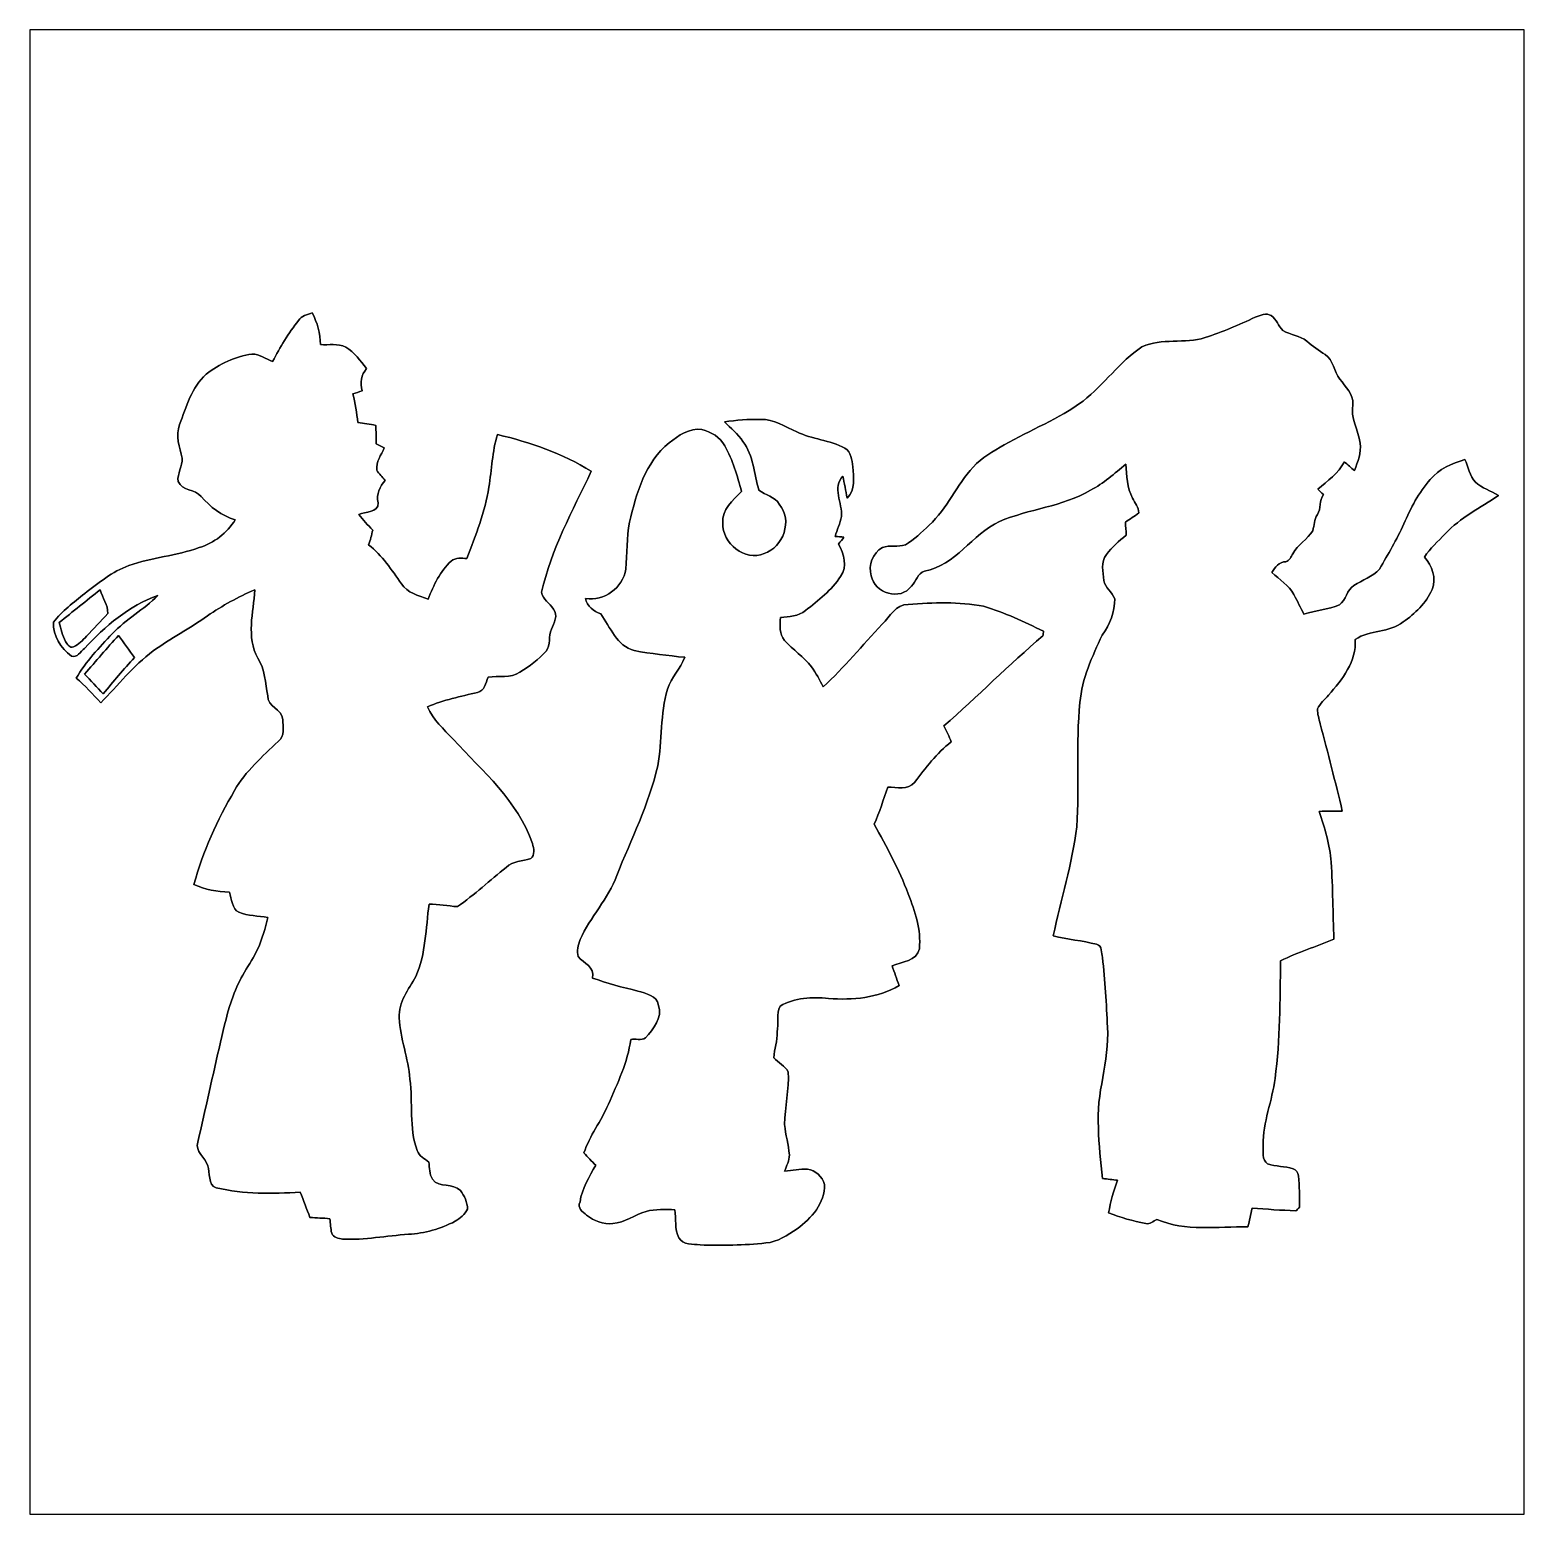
# Model space of a CAD drawing. Header units: centimetres. Extents: x -16.8 to 16.8, y -16.7 to 16.7.
import ezdxf

# ---------------------------------------------------------------- set-up
doc = ezdxf.new("R2010")
doc.units = ezdxf.units.CM
doc.header["$MEASUREMENT"] = 0
doc.layers.add('Layer 1', color=7, linetype='Continuous')

msp = doc.modelspace()

# ---------------------------------------------------------------- linework, layer by layer
at = {"layer": 'Layer 1', "color": 7}
for points, knots in [([(-16.77458, 16.66875), (-16.77458, 16.66875), (16.77458, 16.66875), (16.77458, 16.66875), (16.77458, 16.66875), (16.77458, 16.66875), (16.77458, -16.66875), (16.77458, -16.66875), (16.77458, -16.66875), (16.77458, -16.66875), (-16.77458, -16.66875), (-16.77458, -16.66875), (-16.77458, -16.66875), (-16.77458, -16.66875), (-16.77458, 16.66875), (-16.77458, 16.66875), (-16.77458, 16.66875), (-16.77458, 16.66875), (-16.77458, 16.66875), (-16.77458, 16.66875)], [0, 0, 0, 0, 0.16666667, 0.16666667, 0.16666667, 0.16666667, 0.33333333, 0.33333333, 0.33333333, 0.33333333, 0.5, 0.5, 0.5, 0.5, 0.66666667, 0.66666667, 0.66666667, 0.66666667, 1, 1, 1, 1]), ([(-10.73997, 10.1406), (-10.97598, 9.86155), (-11.15201, 9.53699), (-11.32593, 9.21702), (-11.32593, 9.21702), (-11.47692, 9.27876), (-11.61909, 9.38989), (-11.78842, 9.38706), (-11.78842, 9.38706), (-12.16096, 9.32956), (-12.52079, 9.17081), (-12.81395, 8.93374), (-12.81395, 8.93374), (-13.15191, 8.6427), (-13.25739, 8.20102), (-13.41473, 7.80344), (-13.41473, 7.80344), (-13.50751, 7.55474), (-13.41614, 7.29121), (-13.35299, 7.04674), (-13.35299, 7.04674), (-13.34311, 6.86788), (-13.47153, 6.70701), (-13.44718, 6.52321), (-13.44718, 6.52321), (-13.35264, 6.31119), (-13.06759, 6.35635), (-12.93248, 6.18949), (-12.93248, 6.18949), (-12.72646, 5.94995), (-12.4654, 5.7591), (-12.16237, 5.6642), (-12.16237, 5.6642), (-12.3511, 5.37139), (-12.63826, 5.13891), (-12.97446, 5.03943), (-12.97446, 5.03943), (-13.48669, 4.85528), (-14.0395, 4.82247), (-14.55032, 4.63444), (-14.55032, 4.63444), (-14.92744, 4.50991), (-15.23189, 4.24251), (-15.54445, 4.00791), (-15.54445, 4.00791), (-15.78751, 3.80541), (-16.05386, 3.61985), (-16.24295, 3.36268), (-16.24295, 3.36268), (-16.26341, 3.05788), (-16.07926, 2.78059), (-15.8429, 2.60526), (-15.8429, 2.60526), (-15.71378, 2.54847), (-15.63617, 2.71392), (-15.54692, 2.77601), (-15.54692, 2.77601), (-15.08443, 3.27096), (-14.55208, 3.74015), (-13.8998, 3.96064), (-13.8998, 3.96064), (-14.22224, 3.65301), (-14.61417, 3.42794), (-14.92462, 3.10656), (-14.92462, 3.10656), (-15.21848, 2.79541), (-15.51587, 2.47968), (-15.73601, 2.10961), (-15.73601, 2.10961), (-15.53598, 1.94169), (-15.36065, 1.74766), (-15.18461, 1.5554), (-15.18461, 1.5554), (-14.7955, 1.94592), (-14.45189, 2.38513), (-14.00951, 2.71921), (-14.00951, 2.71921), (-13.61228, 2.99861), (-13.18331, 3.22827), (-12.78537, 3.50626), (-12.78537, 3.50626), (-12.45553, 3.7398), (-12.09781, 3.93241), (-11.72669, 4.09081), (-11.72669, 4.09081), (-11.7542, 3.5874), (-11.92177, 3.02613), (-11.65472, 2.56011), (-11.65472, 2.56011), (-11.50091, 2.30364), (-11.4868, 1.99778), (-11.43388, 1.71133), (-11.43388, 1.71133), (-11.44729, 1.46332), (-11.11638, 1.41288), (-11.09274, 1.18216), (-11.09274, 1.18216), (-11.10156, 1.01882), (-11.04265, 0.80081), (-11.19893, 0.68651), (-11.19893, 0.68651), (-11.55206, 0.34466), (-11.93483, 0.0187), (-12.17965, -0.41557), (-12.17965, -0.41557), (-12.567, -1.07774), (-12.88874, -1.7847), (-13.09158, -2.52589), (-13.09158, -2.52589), (-12.84288, -2.64866), (-12.56983, -2.68358), (-12.29572, -2.70051), (-12.29572, -2.70051), (-12.23328, -2.85221), (-12.25021, -3.07587), (-12.07946, -3.15172), (-12.07946, -3.15172), (-11.87415, -3.23039), (-11.64978, -3.23109), (-11.43494, -3.26708), (-11.43494, -3.26708), (-11.48398, -3.50908), (-11.55912, -3.74544), (-11.65578, -3.97228), (-11.65578, -3.97228), (-11.83605, -4.32999), (-12.0844, -4.65526), (-12.21352, -5.03767), (-12.21352, -5.03767), (-12.33558, -5.37281), (-12.41531, -5.72064), (-12.49398, -6.06813), (-12.49398, -6.06813), (-12.67037, -6.81426), (-12.83018, -7.56426), (-13.00409, -8.31109), (-13.00409, -8.31109), (-13.07641, -8.52417), (-12.83264, -8.66105), (-12.78149, -8.84414), (-12.78149, -8.84414), (-12.7194, -8.99619), (-12.7889, -9.27312), (-12.58852, -9.3412), (-12.58852, -9.3412), (-11.97116, -9.48055), (-11.33228, -9.48055), (-10.70398, -9.43469), (-10.70398, -9.43469), (-10.62778, -9.62342), (-10.56146, -9.81498), (-10.48738, -10.00513), (-10.48738, -10.00513), (-10.33851, -10.01748), (-10.18858, -10.01713), (-10.0397, -10.03441), (-10.0397, -10.03441), (-10.027, -10.14377), (-10.02312, -10.25172), (-9.99878, -10.36108), (-9.99878, -10.36108), (-9.95751, -10.45351), (-9.84568, -10.48138), (-9.75395, -10.49338), (-9.75395, -10.49338), (-9.25759, -10.51348), (-8.76794, -10.41612), (-8.27405, -10.38437), (-8.27405, -10.38437), (-7.90928, -10.3632), (-7.55191, -10.25878), (-7.22771, -10.09191), (-7.22771, -10.09191), (-7.11482, -10.02489), (-7.00299, -9.93669), (-6.9469, -9.81569), (-6.9469, -9.81569), (-6.95219, -9.66576), (-7.01569, -9.51759), (-7.10988, -9.40223), (-7.10988, -9.40223), (-7.27428, -9.22055), (-7.5819, -9.35037), (-7.73571, -9.14823), (-7.73571, -9.14823), (-7.80556, -9.03146), (-7.8045, -8.89071), (-7.81756, -8.76088), (-7.81756, -8.76088), (-7.91669, -8.68856), (-8.03734, -8.6233), (-8.07896, -8.50018), (-8.07896, -8.50018), (-8.26946, -7.98583), (-8.16928, -7.43056), (-8.24195, -6.89822), (-8.24195, -6.89822), (-8.27476, -6.43079), (-8.46349, -5.98946), (-8.48043, -5.52062), (-8.48043, -5.52062), (-8.51076, -5.16467), (-8.26347, -4.88632), (-8.11071, -4.5907), (-8.11071, -4.5907), (-7.88176, -4.08023), (-7.88776, -3.5112), (-7.81121, -2.96757), (-7.81121, -2.96757), (-7.59848, -2.97356), (-7.38823, -3.00743), (-7.17621, -3.02472), (-7.17621, -3.02472), (-6.78921, -2.75696), (-6.44948, -2.42958), (-6.07907, -2.14136), (-6.07907, -2.14136), (-5.93196, -1.99284), (-5.71147, -2.0126), (-5.52944, -1.94204), (-5.52944, -1.94204), (-5.42219, -1.86725), (-5.46629, -1.71838), (-5.48852, -1.60902), (-5.48852, -1.60902), (-5.81836, -0.65264), (-6.60365, 0.01693), (-7.27322, 0.73484), (-7.27322, 0.73484), (-7.47889, 0.96344), (-7.72513, 1.17263), (-7.84789, 1.46191), (-7.84789, 1.46191), (-7.48841, 1.61925), (-7.10283, 1.69827), (-6.72289, 1.78647), (-6.72289, 1.78647), (-6.56202, 1.8161), (-6.54226, 2.00872), (-6.48864, 2.12831), (-6.48864, 2.12831), (-6.25087, 2.16464), (-5.98205, 2.10009), (-5.77144, 2.24473), (-5.77144, 2.24473), (-5.55731, 2.37525), (-5.35058, 2.52483), (-5.18336, 2.71321), (-5.18336, 2.71321), (-5.07365, 2.85644), (-5.14103, 3.05153), (-5.06024, 3.20604), (-5.06024, 3.20604), (-5.00451, 3.34151), (-4.9082, 3.52601), (-5.01897, 3.65936), (-5.01897, 3.65936), (-5.0994, 3.78919), (-5.26168, 3.8795), (-5.28814, 4.03684), (-5.28814, 4.03684), (-5.06695, 4.99921), (-4.59317, 5.87022), (-4.17054, 6.75393), (-4.17054, 6.75393), (-4.81612, 7.15857), (-5.54038, 7.40375), (-6.27733, 7.58014), (-6.27733, 7.58014), (-6.39339, 7.19596), (-6.40292, 6.79168), (-6.46853, 6.39798), (-6.46853, 6.39798), (-6.55743, 5.84376), (-6.76416, 5.31848), (-6.96278, 4.79637), (-6.96278, 4.79637), (-7.0799, 4.79707), (-7.21607, 4.82247), (-7.31308, 4.73851), (-7.31308, 4.73851), (-7.56426, 4.51132), (-7.70819, 4.19417), (-7.83167, 3.88514), (-7.83167, 3.88514), (-8.05321, 3.95076), (-8.29663, 4.02837), (-8.43245, 4.22945), (-8.43245, 4.22945), (-8.65505, 4.53884), (-8.86143, 4.86622), (-9.16869, 5.10152), (-9.16869, 5.10152), (-9.1313, 5.20982), (-9.10237, 5.32095), (-9.07697, 5.43243), (-9.07697, 5.43243), (-9.18422, 5.54743), (-9.29534, 5.65961), (-9.38953, 5.78591), (-9.38953, 5.78591), (-9.24489, 5.8487), (-8.94186, 5.82366), (-8.95632, 6.04696), (-8.95632, 6.04696), (-9.00218, 6.23993), (-8.91752, 6.40997), (-8.79722, 6.55038), (-8.79722, 6.55038), (-8.86107, 6.62658), (-8.9341, 6.69572), (-8.98701, 6.78039), (-8.98701, 6.78039), (-9.00748, 6.96701), (-8.88471, 7.118), (-8.81874, 7.28133), (-8.81874, 7.28133), (-8.87942, 7.31097), (-8.94009, 7.33989), (-9.00113, 7.36847), (-9.00113, 7.36847), (-8.99971, 7.50782), (-9.00254, 7.64716), (-9.00677, 7.78616), (-9.00677, 7.78616), (-9.14083, 7.80979), (-9.27594, 7.82708), (-9.40999, 7.84789), (-9.40999, 7.84789), (-9.44386, 8.06379), (-9.46256, 8.28322), (-9.52077, 8.49418), (-9.52077, 8.49418), (-9.45092, 8.51641), (-9.38036, 8.53793), (-9.31051, 8.56015), (-9.31051, 8.56015), (-9.36096, 8.73936), (-9.33732, 8.91963), (-9.21561, 9.06004), (-9.21561, 9.06004), (-9.3532, 9.23749), (-9.4869, 9.42693), (-9.68269, 9.54405), (-9.68269, 9.54405), (-9.85873, 9.62872), (-10.06263, 9.58674), (-10.25137, 9.59873), (-10.25137, 9.59873), (-10.26089, 9.84709), (-10.31699, 10.09368), (-10.43693, 10.31205), (-10.43693, 10.31205), (-10.541, 10.26619), (-10.6807, 10.25807), (-10.73997, 10.1406), (-10.73997, 10.1406), (-10.73997, 10.1406), (-10.73997, 10.1406), (-10.73997, 10.1406)], [0, 0, 0, 0, 0.01098901, 0.01098901, 0.01098901, 0.01098901, 0.02197802, 0.02197802, 0.02197802, 0.02197802, 0.03296703, 0.03296703, 0.03296703, 0.03296703, 0.04395604, 0.04395604, 0.04395604, 0.04395604, 0.05494505, 0.05494505, 0.05494505, 0.05494505, 0.06593407, 0.06593407, 0.06593407, 0.06593407, 0.07692308, 0.07692308, 0.07692308, 0.07692308, 0.08791209, 0.08791209, 0.08791209, 0.08791209, 0.0989011, 0.0989011, 0.0989011, 0.0989011, 0.10989011, 0.10989011, 0.10989011, 0.10989011, 0.12087912, 0.12087912, 0.12087912, 0.12087912, 0.13186813, 0.13186813, 0.13186813, 0.13186813, 0.14285714, 0.14285714, 0.14285714, 0.14285714, 0.15384615, 0.15384615, 0.15384615, 0.15384615, 0.16483516, 0.16483516, 0.16483516, 0.16483516, 0.17582418, 0.17582418, 0.17582418, 0.17582418, 0.18681319, 0.18681319, 0.18681319, 0.18681319, 0.1978022, 0.1978022, 0.1978022, 0.1978022, 0.20879121, 0.20879121, 0.20879121, 0.20879121, 0.21978022, 0.21978022, 0.21978022, 0.21978022, 0.23076923, 0.23076923, 0.23076923, 0.23076923, 0.24175824, 0.24175824, 0.24175824, 0.24175824, 0.25274725, 0.25274725, 0.25274725, 0.25274725, 0.26373626, 0.26373626, 0.26373626, 0.26373626, 0.27472527, 0.27472527, 0.27472527, 0.27472527, 0.28571429, 0.28571429, 0.28571429, 0.28571429, 0.2967033, 0.2967033, 0.2967033, 0.2967033, 0.30769231, 0.30769231, 0.30769231, 0.30769231, 0.31868132, 0.31868132, 0.31868132, 0.31868132, 0.32967033, 0.32967033, 0.32967033, 0.32967033, 0.34065934, 0.34065934, 0.34065934, 0.34065934, 0.35164835, 0.35164835, 0.35164835, 0.35164835, 0.36263736, 0.36263736, 0.36263736, 0.36263736, 0.37362637, 0.37362637, 0.37362637, 0.37362637, 0.38461538, 0.38461538, 0.38461538, 0.38461538, 0.3956044, 0.3956044, 0.3956044, 0.3956044, 0.40659341, 0.40659341, 0.40659341, 0.40659341, 0.41758242, 0.41758242, 0.41758242, 0.41758242, 0.42857143, 0.42857143, 0.42857143, 0.42857143, 0.43956044, 0.43956044, 0.43956044, 0.43956044, 0.45054945, 0.45054945, 0.45054945, 0.45054945, 0.46153846, 0.46153846, 0.46153846, 0.46153846, 0.47252747, 0.47252747, 0.47252747, 0.47252747, 0.48351648, 0.48351648, 0.48351648, 0.48351648, 0.49450549, 0.49450549, 0.49450549, 0.49450549, 0.50549451, 0.50549451, 0.50549451, 0.50549451, 0.51648352, 0.51648352, 0.51648352, 0.51648352, 0.52747253, 0.52747253, 0.52747253, 0.52747253, 0.53846154, 0.53846154, 0.53846154, 0.53846154, 0.54945055, 0.54945055, 0.54945055, 0.54945055, 0.56043956, 0.56043956, 0.56043956, 0.56043956, 0.57142857, 0.57142857, 0.57142857, 0.57142857, 0.58241758, 0.58241758, 0.58241758, 0.58241758, 0.59340659, 0.59340659, 0.59340659, 0.59340659, 0.6043956, 0.6043956, 0.6043956, 0.6043956, 0.61538462, 0.61538462, 0.61538462, 0.61538462, 0.62637363, 0.62637363, 0.62637363, 0.62637363, 0.63736264, 0.63736264, 0.63736264, 0.63736264, 0.64835165, 0.64835165, 0.64835165, 0.64835165, 0.65934066, 0.65934066, 0.65934066, 0.65934066, 0.67032967, 0.67032967, 0.67032967, 0.67032967, 0.68131868, 0.68131868, 0.68131868, 0.68131868, 0.69230769, 0.69230769, 0.69230769, 0.69230769, 0.7032967, 0.7032967, 0.7032967, 0.7032967, 0.71428571, 0.71428571, 0.71428571, 0.71428571, 0.72527473, 0.72527473, 0.72527473, 0.72527473, 0.73626374, 0.73626374, 0.73626374, 0.73626374, 0.74725275, 0.74725275, 0.74725275, 0.74725275, 0.75824176, 0.75824176, 0.75824176, 0.75824176, 0.76923077, 0.76923077, 0.76923077, 0.76923077, 0.78021978, 0.78021978, 0.78021978, 0.78021978, 0.79120879, 0.79120879, 0.79120879, 0.79120879, 0.8021978, 0.8021978, 0.8021978, 0.8021978, 0.81318681, 0.81318681, 0.81318681, 0.81318681, 0.82417582, 0.82417582, 0.82417582, 0.82417582, 0.83516484, 0.83516484, 0.83516484, 0.83516484, 0.84615385, 0.84615385, 0.84615385, 0.84615385, 0.85714286, 0.85714286, 0.85714286, 0.85714286, 0.86813187, 0.86813187, 0.86813187, 0.86813187, 0.87912088, 0.87912088, 0.87912088, 0.87912088, 0.89010989, 0.89010989, 0.89010989, 0.89010989, 0.9010989, 0.9010989, 0.9010989, 0.9010989, 0.91208791, 0.91208791, 0.91208791, 0.91208791, 0.92307692, 0.92307692, 0.92307692, 0.92307692, 0.93406593, 0.93406593, 0.93406593, 0.93406593, 0.94505495, 0.94505495, 0.94505495, 0.94505495, 0.95604396, 0.95604396, 0.95604396, 0.95604396, 0.96703297, 0.96703297, 0.96703297, 0.96703297, 0.97802198, 0.97802198, 0.97802198, 0.97802198, 1, 1, 1, 1]), ([(10.73926, 10.21609), (10.37237, 10.04252), (9.99737, 9.88483), (9.61249, 9.75642), (9.61249, 9.75642), (9.15352, 9.60967), (8.63741, 9.75642), (8.19503, 9.54899), (8.19503, 9.54899), (7.69338, 9.21385), (7.34342, 8.70373), (6.87211, 8.33261), (6.87211, 8.33261), (6.32848, 7.92515), (5.68748, 7.68491), (5.10187, 7.34871), (5.10187, 7.34871), (4.85704, 7.20302), (4.59705, 7.06508), (4.40619, 6.84812), (4.40619, 6.84812), (4.0319, 6.44772), (3.82305, 5.91749), (3.41771, 5.54284), (3.41771, 5.54284), (3.24697, 5.38621), (3.0794, 5.22182), (2.88219, 5.0987), (2.88219, 5.0987), (2.71568, 5.05001), (2.53083, 5.10505), (2.36749, 5.04155), (2.36749, 5.04155), (2.14489, 4.92266), (2.04823, 4.64538), (2.11596, 4.40725), (2.11596, 4.40725), (2.17981, 4.01532), (2.77707, 3.83399), (3.01801, 4.17654), (3.01801, 4.17654), (3.12455, 4.27673), (3.15666, 4.46652), (3.31152, 4.50991), (3.31152, 4.50991), (4.01038, 4.63726), (4.37727, 5.33859), (4.99322, 5.62434), (4.99322, 5.62434), (5.6575, 5.91044), (6.40927, 5.95842), (7.03897, 6.3313), (7.03897, 6.3313), (7.3346, 6.48017), (7.5759, 6.70772), (7.83131, 6.91339), (7.83131, 6.91339), (7.85777, 6.65692), (7.8553, 6.38387), (7.98477, 6.15174), (7.98477, 6.15174), (8.03063, 6.04238), (8.12482, 5.94501), (8.12094, 5.82048), (8.12094, 5.82048), (8.03063, 5.73969), (7.92162, 5.68325), (7.82426, 5.61305), (7.82426, 5.61305), (7.82779, 5.51603), (7.8359, 5.41655), (7.8419, 5.31883), (7.8419, 5.31883), (7.68174, 5.18583), (7.51664, 5.05389), (7.39493, 4.8828), (7.39493, 4.8828), (7.26969, 4.71382), (7.31661, 4.49333), (7.33672, 4.30071), (7.33672, 4.30071), (7.37164, 4.13844), (7.52157, 4.03895), (7.58613, 3.89184), (7.58613, 3.89184), (7.58225, 3.59763), (7.47959, 3.31153), (7.30144, 3.07693), (7.30144, 3.07693), (7.07637, 2.59503), (6.84883, 2.09656), (6.79979, 1.55928), (6.79979, 1.55928), (6.70807, 0.63253), (6.79662, -0.30057), (6.73276, -1.22873), (6.73276, -1.22873), (6.63152, -2.06199), (6.37081, -2.8642), (6.20289, -3.68335), (6.20289, -3.68335), (6.52462, -3.7592), (6.85588, -3.78883), (7.17585, -3.86962), (7.17585, -3.86962), (7.30391, -3.8989), (7.2838, -4.07106), (7.3085, -4.16278), (7.3085, -4.16278), (7.36741, -4.68383), (7.39528, -5.20876), (7.41927, -5.73264), (7.41927, -5.73264), (7.47007, -6.4964), (7.15574, -7.22736), (7.21536, -7.99077), (7.21536, -7.99077), (7.22348, -8.37212), (7.26899, -8.75101), (7.31167, -9.12954), (7.31167, -9.12954), (7.42456, -9.14682), (7.53216, -9.15599), (7.64787, -9.17116), (7.64787, -9.17116), (7.55474, -9.40717), (7.48665, -9.65129), (7.44502, -9.90177), (7.44502, -9.90177), (7.71313, -10.01042), (7.99465, -10.08274), (8.27828, -10.13989), (8.27828, -10.13989), (8.37459, -10.16847), (8.45185, -10.08697), (8.53158, -10.04782), (8.53158, -10.04782), (9.17187, -10.33498), (9.89542, -10.19986), (10.57381, -10.21891), (10.57381, -10.21891), (10.61191, -10.08062), (10.63837, -9.93846), (10.66588, -9.7984), (10.66588, -9.7984), (10.99256, -9.81992), (11.31958, -9.84215), (11.64696, -9.85838), (11.64696, -9.85838), (11.67518, -9.83156), (11.70376, -9.80511), (11.73304, -9.779), (11.73304, -9.779), (11.7288, -9.54229), (11.73551, -9.30487), (11.70834, -9.07062), (11.70834, -9.07062), (11.70023, -8.99971), (11.65507, -8.93445), (11.58557, -8.91434), (11.58557, -8.91434), (11.40142, -8.8519), (11.20105, -8.86143), (11.01654, -8.80463), (11.01654, -8.80463), (10.88002, -8.71608), (10.91988, -8.51076), (10.91494, -8.37812), (10.91494, -8.37812), (10.9093, -7.86447), (11.12061, -7.38611), (11.1827, -6.88234), (11.1827, -6.88234), (11.29736, -6.00816), (11.29594, -5.12304), (11.30653, -4.24286), (11.30653, -4.24286), (11.6907, -4.04424), (12.11051, -3.92712), (12.50527, -3.75179), (12.50527, -3.75179), (12.47987, -3.17676), (12.48128, -2.60068), (12.44318, -2.02671), (12.44318, -2.02671), (12.41884, -1.63301), (12.29113, -1.2573), (12.17648, -0.88371), (12.17648, -0.88371), (12.34828, -0.87665), (12.51973, -0.87948), (12.69259, -0.88194), (12.69259, -0.88194), (12.53737, -0.22472), (12.37015, 0.42933), (12.19482, 1.08126), (12.19482, 1.08126), (12.17189, 1.19204), (12.12885, 1.30387), (12.13732, 1.41746), (12.13732, 1.41746), (12.18847, 1.54129), (12.2996, 1.62595), (12.3825, 1.72791), (12.3825, 1.72791), (12.69083, 2.07786), (13.01679, 2.48356), (12.98222, 2.97956), (12.98222, 2.97956), (13.31242, 3.19476), (13.74387, 3.1242), (14.05643, 3.37079), (14.05643, 3.37079), (14.32595, 3.55459), (14.5736, 3.79554), (14.7066, 4.09751), (14.7066, 4.09751), (14.81455, 4.3494), (14.71436, 4.63515), (14.53444, 4.82565), (14.53444, 4.82565), (14.66568, 5.02038), (14.84207, 5.18195), (15.00293, 5.35234), (15.00293, 5.35234), (15.34301, 5.71218), (15.7928, 5.93372), (16.19709, 6.2103), (16.19709, 6.2103), (16.02669, 6.31225), (15.83302, 6.37999), (15.67991, 6.50804), (15.67991, 6.50804), (15.55256, 6.65268), (15.52046, 6.8513), (15.44249, 7.02239), (15.44249, 7.02239), (15.16098, 6.92432), (14.85794, 6.81426), (14.6685, 6.56978), (14.6685, 6.56978), (14.40639, 6.27803), (14.22859, 5.92843), (14.07548, 5.57071), (14.07548, 5.57071), (13.91602, 5.22146), (13.71988, 4.89056), (13.52762, 4.55824), (13.52762, 4.55824), (13.37134, 4.38503), (13.14591, 4.30918), (12.95224, 4.19029), (12.95224, 4.19029), (12.79207, 4.08834), (12.77796, 3.86362), (12.62627, 3.75532), (12.62627, 3.75532), (12.37297, 3.64596), (12.09075, 3.63714), (11.83217, 3.54295), (11.83217, 3.54295), (11.7542, 3.689), (11.68612, 3.83999), (11.60533, 3.98427), (11.60533, 3.98427), (11.48962, 4.19065), (11.28854, 4.32858), (11.11179, 4.47781), (11.11179, 4.47781), (11.18094, 4.59846), (11.26455, 4.72369), (11.42612, 4.72228), (11.42612, 4.72228), (11.51149, 4.74204), (11.53689, 4.83729), (11.58064, 4.90114), (11.58064, 4.90114), (11.68894, 5.10787), (11.90731, 5.22499), (12.03149, 5.42043), (12.03149, 5.42043), (12.06147, 5.54249), (12.05865, 5.67337), (12.13344, 5.78238), (12.13344, 5.78238), (12.21916, 5.91996), (12.17154, 6.09565), (12.26679, 6.2297), (12.26679, 6.2297), (12.22481, 6.27098), (12.18283, 6.31261), (12.14191, 6.35423), (12.14191, 6.35423), (12.36486, 6.53662), (12.60016, 6.70772), (12.73951, 6.96912), (12.73951, 6.96912), (12.81359, 6.9021), (12.88697, 6.83401), (12.96388, 6.77016), (12.96388, 6.77016), (13.04219, 6.96489), (13.12051, 7.17091), (13.09546, 7.38505), (13.09546, 7.38505), (13.05384, 7.68032), (12.86933, 7.95161), (12.93072, 8.25923), (12.93072, 8.25923), (12.94836, 8.48748), (12.75821, 8.65329), (12.63862, 8.82474), (12.63862, 8.82474), (12.49856, 8.99125), (12.50244, 9.25548), (12.30595, 9.37577), (12.30595, 9.37577), (12.16413, 9.46891), (12.02478, 9.56416), (11.89637, 9.67493), (11.89637, 9.67493), (11.74432, 9.80687), (11.52807, 9.81392), (11.36086, 9.91623), (11.36086, 9.91623), (11.25537, 10.01289), (11.21763, 10.16811), (11.09557, 10.24961), (11.09557, 10.24961), (10.98762, 10.32334), (10.85003, 10.25313), (10.73926, 10.21609), (10.73926, 10.21609), (10.73926, 10.21609), (10.73926, 10.21609), (10.73926, 10.21609)], [0, 0, 0, 0, 0.01176471, 0.01176471, 0.01176471, 0.01176471, 0.02352941, 0.02352941, 0.02352941, 0.02352941, 0.03529412, 0.03529412, 0.03529412, 0.03529412, 0.04705882, 0.04705882, 0.04705882, 0.04705882, 0.05882353, 0.05882353, 0.05882353, 0.05882353, 0.07058824, 0.07058824, 0.07058824, 0.07058824, 0.08235294, 0.08235294, 0.08235294, 0.08235294, 0.09411765, 0.09411765, 0.09411765, 0.09411765, 0.10588235, 0.10588235, 0.10588235, 0.10588235, 0.11764706, 0.11764706, 0.11764706, 0.11764706, 0.12941176, 0.12941176, 0.12941176, 0.12941176, 0.14117647, 0.14117647, 0.14117647, 0.14117647, 0.15294118, 0.15294118, 0.15294118, 0.15294118, 0.16470588, 0.16470588, 0.16470588, 0.16470588, 0.17647059, 0.17647059, 0.17647059, 0.17647059, 0.18823529, 0.18823529, 0.18823529, 0.18823529, 0.2, 0.2, 0.2, 0.2, 0.21176471, 0.21176471, 0.21176471, 0.21176471, 0.22352941, 0.22352941, 0.22352941, 0.22352941, 0.23529412, 0.23529412, 0.23529412, 0.23529412, 0.24705882, 0.24705882, 0.24705882, 0.24705882, 0.25882353, 0.25882353, 0.25882353, 0.25882353, 0.27058824, 0.27058824, 0.27058824, 0.27058824, 0.28235294, 0.28235294, 0.28235294, 0.28235294, 0.29411765, 0.29411765, 0.29411765, 0.29411765, 0.30588235, 0.30588235, 0.30588235, 0.30588235, 0.31764706, 0.31764706, 0.31764706, 0.31764706, 0.32941176, 0.32941176, 0.32941176, 0.32941176, 0.34117647, 0.34117647, 0.34117647, 0.34117647, 0.35294118, 0.35294118, 0.35294118, 0.35294118, 0.36470588, 0.36470588, 0.36470588, 0.36470588, 0.37647059, 0.37647059, 0.37647059, 0.37647059, 0.38823529, 0.38823529, 0.38823529, 0.38823529, 0.4, 0.4, 0.4, 0.4, 0.41176471, 0.41176471, 0.41176471, 0.41176471, 0.42352941, 0.42352941, 0.42352941, 0.42352941, 0.43529412, 0.43529412, 0.43529412, 0.43529412, 0.44705882, 0.44705882, 0.44705882, 0.44705882, 0.45882353, 0.45882353, 0.45882353, 0.45882353, 0.47058824, 0.47058824, 0.47058824, 0.47058824, 0.48235294, 0.48235294, 0.48235294, 0.48235294, 0.49411765, 0.49411765, 0.49411765, 0.49411765, 0.50588235, 0.50588235, 0.50588235, 0.50588235, 0.51764706, 0.51764706, 0.51764706, 0.51764706, 0.52941176, 0.52941176, 0.52941176, 0.52941176, 0.54117647, 0.54117647, 0.54117647, 0.54117647, 0.55294118, 0.55294118, 0.55294118, 0.55294118, 0.56470588, 0.56470588, 0.56470588, 0.56470588, 0.57647059, 0.57647059, 0.57647059, 0.57647059, 0.58823529, 0.58823529, 0.58823529, 0.58823529, 0.6, 0.6, 0.6, 0.6, 0.61176471, 0.61176471, 0.61176471, 0.61176471, 0.62352941, 0.62352941, 0.62352941, 0.62352941, 0.63529412, 0.63529412, 0.63529412, 0.63529412, 0.64705882, 0.64705882, 0.64705882, 0.64705882, 0.65882353, 0.65882353, 0.65882353, 0.65882353, 0.67058824, 0.67058824, 0.67058824, 0.67058824, 0.68235294, 0.68235294, 0.68235294, 0.68235294, 0.69411765, 0.69411765, 0.69411765, 0.69411765, 0.70588235, 0.70588235, 0.70588235, 0.70588235, 0.71764706, 0.71764706, 0.71764706, 0.71764706, 0.72941176, 0.72941176, 0.72941176, 0.72941176, 0.74117647, 0.74117647, 0.74117647, 0.74117647, 0.75294118, 0.75294118, 0.75294118, 0.75294118, 0.76470588, 0.76470588, 0.76470588, 0.76470588, 0.77647059, 0.77647059, 0.77647059, 0.77647059, 0.78823529, 0.78823529, 0.78823529, 0.78823529, 0.8, 0.8, 0.8, 0.8, 0.81176471, 0.81176471, 0.81176471, 0.81176471, 0.82352941, 0.82352941, 0.82352941, 0.82352941, 0.83529412, 0.83529412, 0.83529412, 0.83529412, 0.84705882, 0.84705882, 0.84705882, 0.84705882, 0.85882353, 0.85882353, 0.85882353, 0.85882353, 0.87058824, 0.87058824, 0.87058824, 0.87058824, 0.88235294, 0.88235294, 0.88235294, 0.88235294, 0.89411765, 0.89411765, 0.89411765, 0.89411765, 0.90588235, 0.90588235, 0.90588235, 0.90588235, 0.91764706, 0.91764706, 0.91764706, 0.91764706, 0.92941176, 0.92941176, 0.92941176, 0.92941176, 0.94117647, 0.94117647, 0.94117647, 0.94117647, 0.95294118, 0.95294118, 0.95294118, 0.95294118, 0.96470588, 0.96470588, 0.96470588, 0.96470588, 0.97647059, 0.97647059, 0.97647059, 0.97647059, 1, 1, 1, 1]), ([(-1.17898, 7.86483), (-1.04175, 7.71596), (-0.86995, 7.59883), (-0.76553, 7.42139), (-0.76553, 7.42139), (-0.52105, 7.10918), (-0.51823, 6.69361), (-0.40569, 6.33024), (-0.40569, 6.33024), (-0.25647, 6.22053), (-0.04868, 6.18737), (0.04974, 6.01274), (0.04974, 6.01274), (0.35948, 5.66491), (0.14111, 5.04155), (-0.28893, 4.90926), (-0.28893, 4.90926), (-0.72284, 4.72299), (-1.23225, 5.13468), (-1.21814, 5.58976), (-1.21814, 5.58976), (-1.24354, 5.90056), (-0.98848, 6.10341), (-0.7941, 6.30061), (-0.7941, 6.30061), (-0.89218, 6.65233), (-0.99236, 7.00793), (-1.17122, 7.32861), (-1.17122, 7.32861), (-1.27988, 7.51769), (-1.4792, 7.64328), (-1.68769, 7.69408), (-1.68769, 7.69408), (-1.96815, 7.72654), (-2.21086, 7.55615), (-2.42323, 7.39669), (-2.42323, 7.39669), (-2.96051, 6.95572), (-3.15383, 6.25934), (-3.31153, 5.61305), (-3.31153, 5.61305), (-3.37644, 5.2638), (-3.36233, 4.90784), (-3.39337, 4.55542), (-3.39337, 4.55542), (-3.46251, 4.14161), (-3.87773, 3.82164), (-4.29966, 3.89925), (-4.29966, 3.89925), (-4.26508, 3.72039), (-4.11551, 3.6135), (-3.95499, 3.54894), (-3.95499, 3.54894), (-3.74015, 3.25508), (-3.59869, 2.82998), (-3.20428, 2.72733), (-3.20428, 2.72733), (-2.82998, 2.65677), (-2.45075, 2.61408), (-2.07151, 2.57563), (-2.07151, 2.57563), (-2.17064, 2.32163), (-2.36749, 2.12019), (-2.46133, 1.86372), (-2.46133, 1.86372), (-2.62608, 1.3021), (-2.56999, 0.70767), (-2.67864, 0.13653), (-2.67864, 0.13653), (-2.87655, -0.72108), (-3.27096, -1.51201), (-3.59833, -2.32339), (-3.59833, -2.32339), (-3.78531, -2.85009), (-4.19312, -3.25649), (-4.41995, -3.76273), (-4.41995, -3.76273), (-4.46264, -3.88338), (-4.50744, -4.02167), (-4.46193, -4.14726), (-4.46193, -4.14726), (-4.33705, -4.30036), (-4.08058, -4.37127), (-4.14443, -4.62809), (-4.14443, -4.62809), (-3.81071, -4.74627), (-3.46816, -4.83588), (-3.12455, -4.92019), (-3.12455, -4.92019), (-2.94499, -4.97734), (-2.69205, -5.0165), (-2.66241, -5.24087), (-2.66241, -5.24087), (-2.56293, -5.52238), (-2.77883, -5.77462), (-2.95487, -5.96794), (-2.95487, -5.96794), (-3.04412, -6.04449), (-3.18453, -5.98135), (-3.28542, -6.00675), (-3.28542, -6.00675), (-3.34963, -6.52286), (-3.58105, -6.99311), (-3.78636, -7.46443), (-3.78636, -7.46443), (-3.94653, -7.83943), (-4.20546, -8.16645), (-4.33599, -8.55521), (-4.33599, -8.55521), (-4.2478, -8.64835), (-4.16101, -8.74254), (-4.07, -8.83356), (-4.07, -8.83356), (-4.21287, -9.09391), (-4.37797, -9.35214), (-4.42313, -9.652), (-4.42313, -9.652), (-4.49545, -9.79911), (-4.36033, -9.87707), (-4.27637, -9.95539), (-4.27637, -9.95539), (-4.10704, -10.07639), (-3.90313, -10.17517), (-3.68794, -10.1406), (-3.68794, -10.1406), (-3.41418, -10.13037), (-3.19828, -9.93634), (-2.94005, -9.87107), (-2.94005, -9.87107), (-2.72838, -9.80828), (-2.50754, -9.83086), (-2.29059, -9.83121), (-2.29059, -9.83121), (-2.26695, -10.04182), (-2.30117, -10.26654), (-2.20416, -10.46127), (-2.20416, -10.46127), (-2.10749, -10.6299), (-1.88666, -10.59533), (-1.72685, -10.62143), (-1.72685, -10.62143), (-1.23508, -10.64013), (-0.74154, -10.63096), (-0.25224, -10.57769), (-0.25224, -10.57769), (0.01341, -10.5597), (0.23707, -10.4013), (0.45014, -10.25772), (0.45014, -10.25772), (0.77153, -10.0263), (1.08126, -9.68587), (1.06574, -9.26394), (1.06574, -9.26394), (1.01671, -9.09391), (0.86466, -8.9408), (0.68439, -8.91999), (0.68439, -8.91999), (0.51223, -8.91928), (0.34219, -8.94609), (0.1718, -8.96444), (0.1718, -8.96444), (0.21519, -8.84661), (0.27693, -8.72984), (0.27764, -8.60213), (0.27764, -8.60213), (0.26141, -8.37142), (0.19085, -8.14811), (0.1711, -7.91845), (0.1711, -7.91845), (0.17216, -7.52158), (0.27376, -7.1307), (0.25294, -6.73276), (0.25294, -6.73276), (0.18133, -6.59694), (0.02822, -6.53203), (-0.0695, -6.41879), (-0.0695, -6.41879), (-0.07303, -6.223), (0.01799, -6.03673), (0.00494, -5.83847), (0.00494, -5.83847), (0.04022, -5.64938), (-0.0127, -5.43525), (0.06879, -5.25745), (0.06879, -5.25745), (0.40076, -5.07153), (0.78634, -5.04649), (1.15746, -5.08494), (1.15746, -5.08494), (1.69721, -5.12904), (2.2673, -5.07824), (2.74073, -4.7939), (2.74073, -4.7939), (2.68781, -4.64644), (2.6356, -4.50003), (2.58445, -4.35292), (2.58445, -4.35292), (2.79647, -4.26367), (3.14572, -4.25309), (3.19652, -3.96981), (3.19652, -3.96981), (3.24062, -3.54471), (3.09668, -3.12596), (2.94569, -2.73544), (2.94569, -2.73544), (2.74073, -2.19251), (2.46415, -1.68028), (2.18369, -1.17404), (2.18369, -1.17404), (2.29941, -0.90099), (2.39254, -0.61948), (2.48603, -0.33831), (2.48603, -0.33831), (2.68605, -0.33726), (2.94146, -0.41416), (3.08928, -0.23283), (3.08928, -0.23283), (3.33904, 0.09102), (3.58599, 0.42333), (3.91336, 0.67451), (3.91336, 0.67451), (3.86327, 0.79763), (3.80718, 0.91722), (3.74756, 1.0354), (3.74756, 1.0354), (4.49968, 1.69792), (5.20841, 2.40877), (5.97182, 3.05929), (5.97182, 3.05929), (5.97464, 3.08469), (5.98029, 3.13514), (5.98311, 3.16054), (5.98311, 3.16054), (5.54672, 3.37326), (5.10681, 3.58458), (4.64009, 3.72181), (4.64009, 3.72181), (4.08305, 3.82764), (3.50802, 3.81071), (2.94605, 3.75849), (2.94605, 3.75849), (2.661, 3.77543), (2.53859, 3.48192), (2.36079, 3.31964), (2.36079, 3.31964), (1.91699, 2.85256), (1.51059, 2.34668), (1.03576, 1.91064), (1.03576, 1.91064), (0.96273, 2.06869), (0.87418, 2.21933), (0.7747, 2.36149), (0.7747, 2.36149), (0.60431, 2.59009), (0.35454, 2.74144), (0.16722, 2.9531), (0.16722, 2.9531), (0.0448, 3.10056), (0.07126, 3.29671), (0.07585, 3.4731), (0.07585, 3.4731), (0.27305, 3.48086), (0.48154, 3.49567), (0.64064, 3.62903), (0.64064, 3.62903), (0.92957, 3.85092), (1.22202, 4.08905), (1.42875, 4.39138), (1.42875, 4.39138), (1.59032, 4.61716), (1.50248, 4.8962), (1.38395, 5.11951), (1.38395, 5.11951), (1.42452, 5.17172), (1.46544, 5.22393), (1.50354, 5.27826), (1.50354, 5.27826), (1.43827, 5.28249), (1.37301, 5.28567), (1.3081, 5.2892), (1.3081, 5.2892), (1.34303, 5.4416), (1.42064, 5.582), (1.44745, 5.73617), (1.44745, 5.73617), (1.46861, 6.03567), (1.23719, 6.39586), (1.47884, 6.6481), (1.47884, 6.6481), (1.51412, 6.4837), (1.5427, 6.31896), (1.57445, 6.15315), (1.57445, 6.15315), (1.77059, 6.33095), (1.71203, 6.62234), (1.70568, 6.85765), (1.70568, 6.85765), (1.67781, 7.00405), (1.66899, 7.19102), (1.52365, 7.27357), (1.52365, 7.27357), (1.18604, 7.45666), (0.7874, 7.4736), (0.44309, 7.64046), (0.44309, 7.64046), (0.18062, 7.753), (-0.07056, 7.93538), (-0.37006, 7.91774), (-0.37006, 7.91774), (-0.641, 7.92515), (-0.91087, 7.90222), (-1.17898, 7.86483)], [0, 0, 0, 0, 0.01265823, 0.01265823, 0.01265823, 0.01265823, 0.02531646, 0.02531646, 0.02531646, 0.02531646, 0.03797468, 0.03797468, 0.03797468, 0.03797468, 0.05063291, 0.05063291, 0.05063291, 0.05063291, 0.06329114, 0.06329114, 0.06329114, 0.06329114, 0.07594937, 0.07594937, 0.07594937, 0.07594937, 0.08860759, 0.08860759, 0.08860759, 0.08860759, 0.10126582, 0.10126582, 0.10126582, 0.10126582, 0.11392405, 0.11392405, 0.11392405, 0.11392405, 0.12658228, 0.12658228, 0.12658228, 0.12658228, 0.13924051, 0.13924051, 0.13924051, 0.13924051, 0.15189873, 0.15189873, 0.15189873, 0.15189873, 0.16455696, 0.16455696, 0.16455696, 0.16455696, 0.17721519, 0.17721519, 0.17721519, 0.17721519, 0.18987342, 0.18987342, 0.18987342, 0.18987342, 0.20253165, 0.20253165, 0.20253165, 0.20253165, 0.21518987, 0.21518987, 0.21518987, 0.21518987, 0.2278481, 0.2278481, 0.2278481, 0.2278481, 0.24050633, 0.24050633, 0.24050633, 0.24050633, 0.25316456, 0.25316456, 0.25316456, 0.25316456, 0.26582278, 0.26582278, 0.26582278, 0.26582278, 0.27848101, 0.27848101, 0.27848101, 0.27848101, 0.29113924, 0.29113924, 0.29113924, 0.29113924, 0.30379747, 0.30379747, 0.30379747, 0.30379747, 0.3164557, 0.3164557, 0.3164557, 0.3164557, 0.32911392, 0.32911392, 0.32911392, 0.32911392, 0.34177215, 0.34177215, 0.34177215, 0.34177215, 0.35443038, 0.35443038, 0.35443038, 0.35443038, 0.36708861, 0.36708861, 0.36708861, 0.36708861, 0.37974684, 0.37974684, 0.37974684, 0.37974684, 0.39240506, 0.39240506, 0.39240506, 0.39240506, 0.40506329, 0.40506329, 0.40506329, 0.40506329, 0.41772152, 0.41772152, 0.41772152, 0.41772152, 0.43037975, 0.43037975, 0.43037975, 0.43037975, 0.44303797, 0.44303797, 0.44303797, 0.44303797, 0.4556962, 0.4556962, 0.4556962, 0.4556962, 0.46835443, 0.46835443, 0.46835443, 0.46835443, 0.48101266, 0.48101266, 0.48101266, 0.48101266, 0.49367089, 0.49367089, 0.49367089, 0.49367089, 0.50632911, 0.50632911, 0.50632911, 0.50632911, 0.51898734, 0.51898734, 0.51898734, 0.51898734, 0.53164557, 0.53164557, 0.53164557, 0.53164557, 0.5443038, 0.5443038, 0.5443038, 0.5443038, 0.55696203, 0.55696203, 0.55696203, 0.55696203, 0.56962025, 0.56962025, 0.56962025, 0.56962025, 0.58227848, 0.58227848, 0.58227848, 0.58227848, 0.59493671, 0.59493671, 0.59493671, 0.59493671, 0.60759494, 0.60759494, 0.60759494, 0.60759494, 0.62025316, 0.62025316, 0.62025316, 0.62025316, 0.63291139, 0.63291139, 0.63291139, 0.63291139, 0.64556962, 0.64556962, 0.64556962, 0.64556962, 0.65822785, 0.65822785, 0.65822785, 0.65822785, 0.67088608, 0.67088608, 0.67088608, 0.67088608, 0.6835443, 0.6835443, 0.6835443, 0.6835443, 0.69620253, 0.69620253, 0.69620253, 0.69620253, 0.70886076, 0.70886076, 0.70886076, 0.70886076, 0.72151899, 0.72151899, 0.72151899, 0.72151899, 0.73417722, 0.73417722, 0.73417722, 0.73417722, 0.74683544, 0.74683544, 0.74683544, 0.74683544, 0.75949367, 0.75949367, 0.75949367, 0.75949367, 0.7721519, 0.7721519, 0.7721519, 0.7721519, 0.78481013, 0.78481013, 0.78481013, 0.78481013, 0.79746835, 0.79746835, 0.79746835, 0.79746835, 0.81012658, 0.81012658, 0.81012658, 0.81012658, 0.82278481, 0.82278481, 0.82278481, 0.82278481, 0.83544304, 0.83544304, 0.83544304, 0.83544304, 0.84810127, 0.84810127, 0.84810127, 0.84810127, 0.86075949, 0.86075949, 0.86075949, 0.86075949, 0.87341772, 0.87341772, 0.87341772, 0.87341772, 0.88607595, 0.88607595, 0.88607595, 0.88607595, 0.89873418, 0.89873418, 0.89873418, 0.89873418, 0.91139241, 0.91139241, 0.91139241, 0.91139241, 0.92405063, 0.92405063, 0.92405063, 0.92405063, 0.93670886, 0.93670886, 0.93670886, 0.93670886, 0.94936709, 0.94936709, 0.94936709, 0.94936709, 0.96202532, 0.96202532, 0.96202532, 0.96202532, 0.97468354, 0.97468354, 0.97468354, 0.97468354, 1, 1, 1, 1]), ([(-16.11877, 3.3588), (-15.80903, 3.59974), (-15.50705, 3.85092), (-15.19555, 4.08975), (-15.19555, 4.08975), (-15.14793, 3.91513), (-15.01704, 3.74932), (-15.02763, 3.5627), (-15.02763, 3.5627), (-15.17544, 3.38243), (-15.34689, 3.22298), (-15.50247, 3.04906), (-15.50247, 3.04906), (-15.59066, 2.96122), (-15.67462, 2.85891), (-15.79245, 2.80987), (-15.79245, 2.80987), (-15.88206, 2.77883), (-15.93674, 2.87055), (-15.97519, 2.93441), (-15.97519, 2.93441), (-16.04292, 3.06811), (-16.07749, 3.21557), (-16.11877, 3.3588)], [0, 0, 0, 0, 0.14285714, 0.14285714, 0.14285714, 0.14285714, 0.28571429, 0.28571429, 0.28571429, 0.28571429, 0.42857143, 0.42857143, 0.42857143, 0.42857143, 0.57142857, 0.57142857, 0.57142857, 0.57142857, 0.71428571, 0.71428571, 0.71428571, 0.71428571, 1, 1, 1, 1]), ([(-15.54762, 2.20063), (-15.29045, 2.48744), (-15.04527, 2.78483), (-14.78315, 3.0674), (-14.78315, 3.0674), (-14.66462, 2.90089), (-14.54115, 2.73791), (-14.42508, 2.56963), (-14.42508, 2.56963), (-14.67203, 2.31034), (-14.89851, 2.03271), (-15.12641, 1.75648), (-15.12641, 1.75648), (-15.26928, 1.90183), (-15.40616, 2.05352), (-15.54762, 2.20063)], [0, 0, 0, 0, 0.2, 0.2, 0.2, 0.2, 0.4, 0.4, 0.4, 0.4, 0.6, 0.6, 0.6, 0.6, 1, 1, 1, 1])]:
    msp.add_open_spline(points, degree=3, knots=knots, dxfattribs=at)
at = {"layer": 'Layer 1'}
for points, knots in [([(-10.73997, 10.1406), (-10.6807, 10.25807), (-10.541, 10.26619), (-10.43693, 10.31205), (-10.43693, 10.31205), (-10.31699, 10.09368), (-10.26089, 9.84709), (-10.25137, 9.59873), (-10.25137, 9.59873), (-10.06263, 9.58674), (-9.85873, 9.62872), (-9.68269, 9.54405), (-9.68269, 9.54405), (-9.4869, 9.42693), (-9.3532, 9.23749), (-9.21561, 9.06004), (-9.21561, 9.06004), (-9.33732, 8.91963), (-9.36096, 8.73936), (-9.31051, 8.56015), (-9.31051, 8.56015), (-9.38036, 8.53793), (-9.45092, 8.51641), (-9.52077, 8.49418), (-9.52077, 8.49418), (-9.46256, 8.28322), (-9.44386, 8.06379), (-9.40999, 7.84789), (-9.40999, 7.84789), (-9.27594, 7.82708), (-9.14083, 7.80979), (-9.00677, 7.78616), (-9.00677, 7.78616), (-9.00254, 7.64716), (-8.99971, 7.50782), (-9.00113, 7.36847), (-9.00113, 7.36847), (-8.94009, 7.33989), (-8.87942, 7.31097), (-8.81874, 7.28133), (-8.81874, 7.28133), (-8.88471, 7.118), (-9.00748, 6.96701), (-8.98701, 6.78039), (-8.98701, 6.78039), (-8.9341, 6.69572), (-8.86107, 6.62658), (-8.79722, 6.55038), (-8.79722, 6.55038), (-8.91752, 6.40997), (-9.00218, 6.23993), (-8.95632, 6.04696), (-8.95632, 6.04696), (-8.94186, 5.82366), (-9.24489, 5.8487), (-9.38953, 5.78591), (-9.38953, 5.78591), (-9.29534, 5.65961), (-9.18422, 5.54743), (-9.07697, 5.43243), (-9.07697, 5.43243), (-9.10237, 5.32095), (-9.1313, 5.20982), (-9.16869, 5.10152), (-9.16869, 5.10152), (-8.86143, 4.86622), (-8.65505, 4.53884), (-8.43245, 4.22945), (-8.43245, 4.22945), (-8.29663, 4.02837), (-8.05321, 3.95076), (-7.83167, 3.88514), (-7.83167, 3.88514), (-7.70819, 4.19417), (-7.56426, 4.51132), (-7.31308, 4.73851), (-7.31308, 4.73851), (-7.21607, 4.82247), (-7.0799, 4.79707), (-6.96278, 4.79637), (-6.96278, 4.79637), (-6.76416, 5.31848), (-6.55743, 5.84376), (-6.46853, 6.39798), (-6.46853, 6.39798), (-6.40292, 6.79168), (-6.39339, 7.19596), (-6.27733, 7.58014), (-6.27733, 7.58014), (-5.54038, 7.40375), (-4.81612, 7.15857), (-4.17054, 6.75393), (-4.17054, 6.75393), (-4.59317, 5.87022), (-5.06695, 4.99921), (-5.28814, 4.03684), (-5.28814, 4.03684), (-5.26168, 3.8795), (-5.0994, 3.78919), (-5.01897, 3.65936), (-5.01897, 3.65936), (-4.9082, 3.52601), (-5.00451, 3.34151), (-5.06024, 3.20604), (-5.06024, 3.20604), (-5.14103, 3.05153), (-5.07365, 2.85644), (-5.18336, 2.71321), (-5.18336, 2.71321), (-5.35058, 2.52483), (-5.55731, 2.37525), (-5.77144, 2.24473), (-5.77144, 2.24473), (-5.98205, 2.10009), (-6.25087, 2.16464), (-6.48864, 2.12831), (-6.48864, 2.12831), (-6.54226, 2.00872), (-6.56202, 1.8161), (-6.72289, 1.78647), (-6.72289, 1.78647), (-7.10283, 1.69827), (-7.48841, 1.61925), (-7.84789, 1.46191), (-7.84789, 1.46191), (-7.72513, 1.17263), (-7.47889, 0.96344), (-7.27322, 0.73484), (-7.27322, 0.73484), (-6.60365, 0.01693), (-5.81836, -0.65264), (-5.48852, -1.60902), (-5.48852, -1.60902), (-5.46629, -1.71838), (-5.42219, -1.86725), (-5.52944, -1.94204), (-5.52944, -1.94204), (-5.71147, -2.0126), (-5.93196, -1.99284), (-6.07907, -2.14136), (-6.07907, -2.14136), (-6.44948, -2.42958), (-6.78921, -2.75696), (-7.17621, -3.02472), (-7.17621, -3.02472), (-7.38823, -3.00743), (-7.59848, -2.97356), (-7.81121, -2.96757), (-7.81121, -2.96757), (-7.88776, -3.5112), (-7.88176, -4.08023), (-8.11071, -4.5907), (-8.11071, -4.5907), (-8.26347, -4.88632), (-8.51076, -5.16467), (-8.48043, -5.52062), (-8.48043, -5.52062), (-8.46349, -5.98946), (-8.27476, -6.43079), (-8.24195, -6.89822), (-8.24195, -6.89822), (-8.16928, -7.43056), (-8.26946, -7.98583), (-8.07896, -8.50018), (-8.07896, -8.50018), (-8.03734, -8.6233), (-7.91669, -8.68856), (-7.81756, -8.76088), (-7.81756, -8.76088), (-7.8045, -8.89071), (-7.80556, -9.03146), (-7.73571, -9.14823), (-7.73571, -9.14823), (-7.5819, -9.35037), (-7.27428, -9.22055), (-7.10988, -9.40223), (-7.10988, -9.40223), (-7.01569, -9.51759), (-6.95219, -9.66576), (-6.9469, -9.81569), (-6.9469, -9.81569), (-7.00299, -9.93669), (-7.11482, -10.02489), (-7.22771, -10.09191), (-7.22771, -10.09191), (-7.55191, -10.25878), (-7.90928, -10.3632), (-8.27405, -10.38437), (-8.27405, -10.38437), (-8.76794, -10.41612), (-9.25759, -10.51348), (-9.75395, -10.49338), (-9.75395, -10.49338), (-9.84568, -10.48138), (-9.95751, -10.45351), (-9.99878, -10.36108), (-9.99878, -10.36108), (-10.02312, -10.25172), (-10.027, -10.14377), (-10.0397, -10.03441), (-10.0397, -10.03441), (-10.18858, -10.01713), (-10.33851, -10.01748), (-10.48738, -10.00513), (-10.48738, -10.00513), (-10.56146, -9.81498), (-10.62778, -9.62342), (-10.70398, -9.43469), (-10.70398, -9.43469), (-11.33228, -9.48055), (-11.97116, -9.48055), (-12.58852, -9.3412), (-12.58852, -9.3412), (-12.7889, -9.27312), (-12.7194, -8.99619), (-12.78149, -8.84414), (-12.78149, -8.84414), (-12.83264, -8.66105), (-13.07641, -8.52417), (-13.00409, -8.31109), (-13.00409, -8.31109), (-12.83018, -7.56426), (-12.67037, -6.81426), (-12.49398, -6.06813), (-12.49398, -6.06813), (-12.41531, -5.72064), (-12.33558, -5.37281), (-12.21352, -5.03767), (-12.21352, -5.03767), (-12.0844, -4.65526), (-11.83605, -4.32999), (-11.65578, -3.97228), (-11.65578, -3.97228), (-11.55912, -3.74544), (-11.48398, -3.50908), (-11.43494, -3.26708), (-11.43494, -3.26708), (-11.64978, -3.23109), (-11.87415, -3.23039), (-12.07946, -3.15172), (-12.07946, -3.15172), (-12.25021, -3.07587), (-12.23328, -2.85221), (-12.29572, -2.70051), (-12.29572, -2.70051), (-12.56983, -2.68358), (-12.84288, -2.64866), (-13.09158, -2.52589), (-13.09158, -2.52589), (-12.88874, -1.7847), (-12.567, -1.07774), (-12.17965, -0.41557), (-12.17965, -0.41557), (-11.93483, 0.0187), (-11.55206, 0.34466), (-11.19893, 0.68651), (-11.19893, 0.68651), (-11.04265, 0.80081), (-11.10156, 1.01882), (-11.09274, 1.18216), (-11.09274, 1.18216), (-11.11638, 1.41288), (-11.44729, 1.46332), (-11.43388, 1.71133), (-11.43388, 1.71133), (-11.4868, 1.99778), (-11.50091, 2.30364), (-11.65472, 2.56011), (-11.65472, 2.56011), (-11.92177, 3.02613), (-11.7542, 3.5874), (-11.72669, 4.09081), (-11.72669, 4.09081), (-12.09781, 3.93241), (-12.45553, 3.7398), (-12.78537, 3.50626), (-12.78537, 3.50626), (-13.18331, 3.22827), (-13.61228, 2.99861), (-14.00951, 2.71921), (-14.00951, 2.71921), (-14.45189, 2.38513), (-14.7955, 1.94592), (-15.18461, 1.5554), (-15.18461, 1.5554), (-15.36065, 1.74766), (-15.53598, 1.94169), (-15.73601, 2.10961), (-15.73601, 2.10961), (-15.51587, 2.47968), (-15.21848, 2.79541), (-14.92462, 3.10656), (-14.92462, 3.10656), (-14.61417, 3.42794), (-14.22224, 3.65301), (-13.8998, 3.96064), (-13.8998, 3.96064), (-14.55208, 3.74015), (-15.08443, 3.27096), (-15.54692, 2.77601), (-15.54692, 2.77601), (-15.63617, 2.71392), (-15.71378, 2.54847), (-15.8429, 2.60526), (-15.8429, 2.60526), (-16.07926, 2.78059), (-16.26341, 3.05788), (-16.24295, 3.36268), (-16.24295, 3.36268), (-16.05386, 3.61985), (-15.78751, 3.80541), (-15.54445, 4.00791), (-15.54445, 4.00791), (-15.23189, 4.24251), (-14.92744, 4.50991), (-14.55032, 4.63444), (-14.55032, 4.63444), (-14.0395, 4.82247), (-13.48669, 4.85528), (-12.97446, 5.03943), (-12.97446, 5.03943), (-12.63826, 5.13891), (-12.3511, 5.37139), (-12.16237, 5.6642), (-12.16237, 5.6642), (-12.4654, 5.7591), (-12.72646, 5.94995), (-12.93248, 6.18949), (-12.93248, 6.18949), (-13.06759, 6.35635), (-13.35264, 6.31119), (-13.44718, 6.52321), (-13.44718, 6.52321), (-13.47153, 6.70701), (-13.34311, 6.86788), (-13.35299, 7.04674), (-13.35299, 7.04674), (-13.41614, 7.29121), (-13.50751, 7.55474), (-13.41473, 7.80344), (-13.41473, 7.80344), (-13.25739, 8.20102), (-13.15191, 8.6427), (-12.81395, 8.93374), (-12.81395, 8.93374), (-12.52079, 9.17081), (-12.16096, 9.32956), (-11.78842, 9.38706), (-11.78842, 9.38706), (-11.61909, 9.38989), (-11.47692, 9.27876), (-11.32593, 9.21702), (-11.32593, 9.21702), (-11.15201, 9.53699), (-10.97598, 9.86155), (-10.73997, 10.1406), (-10.73997, 10.1406), (-10.73997, 10.1406), (-10.73997, 10.1406), (-10.73997, 10.1406)], [0, 0, 0, 0, 0.01098901, 0.01098901, 0.01098901, 0.01098901, 0.02197802, 0.02197802, 0.02197802, 0.02197802, 0.03296703, 0.03296703, 0.03296703, 0.03296703, 0.04395604, 0.04395604, 0.04395604, 0.04395604, 0.05494505, 0.05494505, 0.05494505, 0.05494505, 0.06593407, 0.06593407, 0.06593407, 0.06593407, 0.07692308, 0.07692308, 0.07692308, 0.07692308, 0.08791209, 0.08791209, 0.08791209, 0.08791209, 0.0989011, 0.0989011, 0.0989011, 0.0989011, 0.10989011, 0.10989011, 0.10989011, 0.10989011, 0.12087912, 0.12087912, 0.12087912, 0.12087912, 0.13186813, 0.13186813, 0.13186813, 0.13186813, 0.14285714, 0.14285714, 0.14285714, 0.14285714, 0.15384615, 0.15384615, 0.15384615, 0.15384615, 0.16483516, 0.16483516, 0.16483516, 0.16483516, 0.17582418, 0.17582418, 0.17582418, 0.17582418, 0.18681319, 0.18681319, 0.18681319, 0.18681319, 0.1978022, 0.1978022, 0.1978022, 0.1978022, 0.20879121, 0.20879121, 0.20879121, 0.20879121, 0.21978022, 0.21978022, 0.21978022, 0.21978022, 0.23076923, 0.23076923, 0.23076923, 0.23076923, 0.24175824, 0.24175824, 0.24175824, 0.24175824, 0.25274725, 0.25274725, 0.25274725, 0.25274725, 0.26373626, 0.26373626, 0.26373626, 0.26373626, 0.27472527, 0.27472527, 0.27472527, 0.27472527, 0.28571429, 0.28571429, 0.28571429, 0.28571429, 0.2967033, 0.2967033, 0.2967033, 0.2967033, 0.30769231, 0.30769231, 0.30769231, 0.30769231, 0.31868132, 0.31868132, 0.31868132, 0.31868132, 0.32967033, 0.32967033, 0.32967033, 0.32967033, 0.34065934, 0.34065934, 0.34065934, 0.34065934, 0.35164835, 0.35164835, 0.35164835, 0.35164835, 0.36263736, 0.36263736, 0.36263736, 0.36263736, 0.37362637, 0.37362637, 0.37362637, 0.37362637, 0.38461538, 0.38461538, 0.38461538, 0.38461538, 0.3956044, 0.3956044, 0.3956044, 0.3956044, 0.40659341, 0.40659341, 0.40659341, 0.40659341, 0.41758242, 0.41758242, 0.41758242, 0.41758242, 0.42857143, 0.42857143, 0.42857143, 0.42857143, 0.43956044, 0.43956044, 0.43956044, 0.43956044, 0.45054945, 0.45054945, 0.45054945, 0.45054945, 0.46153846, 0.46153846, 0.46153846, 0.46153846, 0.47252747, 0.47252747, 0.47252747, 0.47252747, 0.48351648, 0.48351648, 0.48351648, 0.48351648, 0.49450549, 0.49450549, 0.49450549, 0.49450549, 0.50549451, 0.50549451, 0.50549451, 0.50549451, 0.51648352, 0.51648352, 0.51648352, 0.51648352, 0.52747253, 0.52747253, 0.52747253, 0.52747253, 0.53846154, 0.53846154, 0.53846154, 0.53846154, 0.54945055, 0.54945055, 0.54945055, 0.54945055, 0.56043956, 0.56043956, 0.56043956, 0.56043956, 0.57142857, 0.57142857, 0.57142857, 0.57142857, 0.58241758, 0.58241758, 0.58241758, 0.58241758, 0.59340659, 0.59340659, 0.59340659, 0.59340659, 0.6043956, 0.6043956, 0.6043956, 0.6043956, 0.61538462, 0.61538462, 0.61538462, 0.61538462, 0.62637363, 0.62637363, 0.62637363, 0.62637363, 0.63736264, 0.63736264, 0.63736264, 0.63736264, 0.64835165, 0.64835165, 0.64835165, 0.64835165, 0.65934066, 0.65934066, 0.65934066, 0.65934066, 0.67032967, 0.67032967, 0.67032967, 0.67032967, 0.68131868, 0.68131868, 0.68131868, 0.68131868, 0.69230769, 0.69230769, 0.69230769, 0.69230769, 0.7032967, 0.7032967, 0.7032967, 0.7032967, 0.71428571, 0.71428571, 0.71428571, 0.71428571, 0.72527473, 0.72527473, 0.72527473, 0.72527473, 0.73626374, 0.73626374, 0.73626374, 0.73626374, 0.74725275, 0.74725275, 0.74725275, 0.74725275, 0.75824176, 0.75824176, 0.75824176, 0.75824176, 0.76923077, 0.76923077, 0.76923077, 0.76923077, 0.78021978, 0.78021978, 0.78021978, 0.78021978, 0.79120879, 0.79120879, 0.79120879, 0.79120879, 0.8021978, 0.8021978, 0.8021978, 0.8021978, 0.81318681, 0.81318681, 0.81318681, 0.81318681, 0.82417582, 0.82417582, 0.82417582, 0.82417582, 0.83516484, 0.83516484, 0.83516484, 0.83516484, 0.84615385, 0.84615385, 0.84615385, 0.84615385, 0.85714286, 0.85714286, 0.85714286, 0.85714286, 0.86813187, 0.86813187, 0.86813187, 0.86813187, 0.87912088, 0.87912088, 0.87912088, 0.87912088, 0.89010989, 0.89010989, 0.89010989, 0.89010989, 0.9010989, 0.9010989, 0.9010989, 0.9010989, 0.91208791, 0.91208791, 0.91208791, 0.91208791, 0.92307692, 0.92307692, 0.92307692, 0.92307692, 0.93406593, 0.93406593, 0.93406593, 0.93406593, 0.94505495, 0.94505495, 0.94505495, 0.94505495, 0.95604396, 0.95604396, 0.95604396, 0.95604396, 0.96703297, 0.96703297, 0.96703297, 0.96703297, 0.97802198, 0.97802198, 0.97802198, 0.97802198, 1, 1, 1, 1]), ([(10.73926, 10.21609), (10.85003, 10.25313), (10.98762, 10.32334), (11.09557, 10.24961), (11.09557, 10.24961), (11.21763, 10.16811), (11.25537, 10.01289), (11.36086, 9.91623), (11.36086, 9.91623), (11.52807, 9.81392), (11.74432, 9.80687), (11.89637, 9.67493), (11.89637, 9.67493), (12.02478, 9.56416), (12.16413, 9.46891), (12.30595, 9.37577), (12.30595, 9.37577), (12.50244, 9.25548), (12.49856, 8.99125), (12.63862, 8.82474), (12.63862, 8.82474), (12.75821, 8.65329), (12.94836, 8.48748), (12.93072, 8.25923), (12.93072, 8.25923), (12.86933, 7.95161), (13.05384, 7.68032), (13.09546, 7.38505), (13.09546, 7.38505), (13.12051, 7.17091), (13.04219, 6.96489), (12.96388, 6.77016), (12.96388, 6.77016), (12.88697, 6.83401), (12.81359, 6.9021), (12.73951, 6.96912), (12.73951, 6.96912), (12.60016, 6.70772), (12.36486, 6.53662), (12.14191, 6.35423), (12.14191, 6.35423), (12.18283, 6.31261), (12.22481, 6.27098), (12.26679, 6.2297), (12.26679, 6.2297), (12.17154, 6.09565), (12.21916, 5.91996), (12.13344, 5.78238), (12.13344, 5.78238), (12.05865, 5.67337), (12.06147, 5.54249), (12.03149, 5.42043), (12.03149, 5.42043), (11.90731, 5.22499), (11.68894, 5.10787), (11.58064, 4.90114), (11.58064, 4.90114), (11.53689, 4.83729), (11.51149, 4.74204), (11.42612, 4.72228), (11.42612, 4.72228), (11.26455, 4.72369), (11.18094, 4.59846), (11.11179, 4.47781), (11.11179, 4.47781), (11.28854, 4.32858), (11.48962, 4.19065), (11.60533, 3.98427), (11.60533, 3.98427), (11.68612, 3.83999), (11.7542, 3.689), (11.83217, 3.54295), (11.83217, 3.54295), (12.09075, 3.63714), (12.37297, 3.64596), (12.62627, 3.75532), (12.62627, 3.75532), (12.77796, 3.86362), (12.79207, 4.08834), (12.95224, 4.19029), (12.95224, 4.19029), (13.14591, 4.30918), (13.37134, 4.38503), (13.52762, 4.55824), (13.52762, 4.55824), (13.71988, 4.89056), (13.91602, 5.22146), (14.07548, 5.57071), (14.07548, 5.57071), (14.22859, 5.92843), (14.40639, 6.27803), (14.6685, 6.56978), (14.6685, 6.56978), (14.85794, 6.81426), (15.16098, 6.92432), (15.44249, 7.02239), (15.44249, 7.02239), (15.52046, 6.8513), (15.55256, 6.65268), (15.67991, 6.50804), (15.67991, 6.50804), (15.83302, 6.37999), (16.02669, 6.31225), (16.19709, 6.2103), (16.19709, 6.2103), (15.7928, 5.93372), (15.34301, 5.71218), (15.00293, 5.35234), (15.00293, 5.35234), (14.84207, 5.18195), (14.66568, 5.02038), (14.53444, 4.82565), (14.53444, 4.82565), (14.71436, 4.63515), (14.81455, 4.3494), (14.7066, 4.09751), (14.7066, 4.09751), (14.5736, 3.79554), (14.32595, 3.55459), (14.05643, 3.37079), (14.05643, 3.37079), (13.74387, 3.1242), (13.31242, 3.19476), (12.98222, 2.97956), (12.98222, 2.97956), (13.01679, 2.48356), (12.69083, 2.07786), (12.3825, 1.72791), (12.3825, 1.72791), (12.2996, 1.62595), (12.18847, 1.54129), (12.13732, 1.41746), (12.13732, 1.41746), (12.12885, 1.30387), (12.17189, 1.19204), (12.19482, 1.08126), (12.19482, 1.08126), (12.37015, 0.42933), (12.53737, -0.22472), (12.69259, -0.88194), (12.69259, -0.88194), (12.51973, -0.87948), (12.34828, -0.87665), (12.17648, -0.88371), (12.17648, -0.88371), (12.29113, -1.2573), (12.41884, -1.63301), (12.44318, -2.02671), (12.44318, -2.02671), (12.48128, -2.60068), (12.47987, -3.17676), (12.50527, -3.75179), (12.50527, -3.75179), (12.11051, -3.92712), (11.6907, -4.04424), (11.30653, -4.24286), (11.30653, -4.24286), (11.29594, -5.12304), (11.29736, -6.00816), (11.1827, -6.88234), (11.1827, -6.88234), (11.12061, -7.38611), (10.9093, -7.86447), (10.91494, -8.37812), (10.91494, -8.37812), (10.91988, -8.51076), (10.88002, -8.71608), (11.01654, -8.80463), (11.01654, -8.80463), (11.20105, -8.86143), (11.40142, -8.8519), (11.58557, -8.91434), (11.58557, -8.91434), (11.65507, -8.93445), (11.70023, -8.99971), (11.70834, -9.07062), (11.70834, -9.07062), (11.73551, -9.30487), (11.7288, -9.54229), (11.73304, -9.779), (11.73304, -9.779), (11.70376, -9.80511), (11.67518, -9.83156), (11.64696, -9.85838), (11.64696, -9.85838), (11.31958, -9.84215), (10.99256, -9.81992), (10.66588, -9.7984), (10.66588, -9.7984), (10.63837, -9.93846), (10.61191, -10.08062), (10.57381, -10.21891), (10.57381, -10.21891), (9.89542, -10.19986), (9.17187, -10.33498), (8.53158, -10.04782), (8.53158, -10.04782), (8.45185, -10.08697), (8.37459, -10.16847), (8.27828, -10.13989), (8.27828, -10.13989), (7.99465, -10.08274), (7.71313, -10.01042), (7.44502, -9.90177), (7.44502, -9.90177), (7.48665, -9.65129), (7.55474, -9.40717), (7.64787, -9.17116), (7.64787, -9.17116), (7.53216, -9.15599), (7.42456, -9.14682), (7.31167, -9.12954), (7.31167, -9.12954), (7.26899, -8.75101), (7.22348, -8.37212), (7.21536, -7.99077), (7.21536, -7.99077), (7.15574, -7.22736), (7.47007, -6.4964), (7.41927, -5.73264), (7.41927, -5.73264), (7.39528, -5.20876), (7.36741, -4.68383), (7.3085, -4.16278), (7.3085, -4.16278), (7.2838, -4.07106), (7.30391, -3.8989), (7.17585, -3.86962), (7.17585, -3.86962), (6.85588, -3.78883), (6.52462, -3.7592), (6.20289, -3.68335), (6.20289, -3.68335), (6.37081, -2.8642), (6.63152, -2.06199), (6.73276, -1.22873), (6.73276, -1.22873), (6.79662, -0.30057), (6.70807, 0.63253), (6.79979, 1.55928), (6.79979, 1.55928), (6.84883, 2.09656), (7.07637, 2.59503), (7.30144, 3.07693), (7.30144, 3.07693), (7.47959, 3.31153), (7.58225, 3.59763), (7.58613, 3.89184), (7.58613, 3.89184), (7.52157, 4.03895), (7.37164, 4.13844), (7.33672, 4.30071), (7.33672, 4.30071), (7.31661, 4.49333), (7.26969, 4.71382), (7.39493, 4.8828), (7.39493, 4.8828), (7.51664, 5.05389), (7.68174, 5.18583), (7.8419, 5.31883), (7.8419, 5.31883), (7.8359, 5.41655), (7.82779, 5.51603), (7.82426, 5.61305), (7.82426, 5.61305), (7.92162, 5.68325), (8.03063, 5.73969), (8.12094, 5.82048), (8.12094, 5.82048), (8.12482, 5.94501), (8.03063, 6.04238), (7.98477, 6.15174), (7.98477, 6.15174), (7.8553, 6.38387), (7.85777, 6.65692), (7.83131, 6.91339), (7.83131, 6.91339), (7.5759, 6.70772), (7.3346, 6.48017), (7.03897, 6.3313), (7.03897, 6.3313), (6.40927, 5.95842), (5.6575, 5.91044), (4.99322, 5.62434), (4.99322, 5.62434), (4.37727, 5.33859), (4.01038, 4.63726), (3.31152, 4.50991), (3.31152, 4.50991), (3.15666, 4.46652), (3.12455, 4.27673), (3.01801, 4.17654), (3.01801, 4.17654), (2.77707, 3.83399), (2.17981, 4.01532), (2.11596, 4.40725), (2.11596, 4.40725), (2.04823, 4.64538), (2.14489, 4.92266), (2.36749, 5.04155), (2.36749, 5.04155), (2.53083, 5.10505), (2.71568, 5.05001), (2.88219, 5.0987), (2.88219, 5.0987), (3.0794, 5.22182), (3.24697, 5.38621), (3.41771, 5.54284), (3.41771, 5.54284), (3.82305, 5.91749), (4.0319, 6.44772), (4.40619, 6.84812), (4.40619, 6.84812), (4.59705, 7.06508), (4.85704, 7.20302), (5.10187, 7.34871), (5.10187, 7.34871), (5.68748, 7.68491), (6.32848, 7.92515), (6.87211, 8.33261), (6.87211, 8.33261), (7.34342, 8.70373), (7.69338, 9.21385), (8.19503, 9.54899), (8.19503, 9.54899), (8.63741, 9.75642), (9.15352, 9.60967), (9.61249, 9.75642), (9.61249, 9.75642), (9.99737, 9.88483), (10.37237, 10.04252), (10.73926, 10.21609)], [0, 0, 0, 0, 0.01190476, 0.01190476, 0.01190476, 0.01190476, 0.02380952, 0.02380952, 0.02380952, 0.02380952, 0.03571429, 0.03571429, 0.03571429, 0.03571429, 0.04761905, 0.04761905, 0.04761905, 0.04761905, 0.05952381, 0.05952381, 0.05952381, 0.05952381, 0.07142857, 0.07142857, 0.07142857, 0.07142857, 0.08333333, 0.08333333, 0.08333333, 0.08333333, 0.0952381, 0.0952381, 0.0952381, 0.0952381, 0.10714286, 0.10714286, 0.10714286, 0.10714286, 0.11904762, 0.11904762, 0.11904762, 0.11904762, 0.13095238, 0.13095238, 0.13095238, 0.13095238, 0.14285714, 0.14285714, 0.14285714, 0.14285714, 0.1547619, 0.1547619, 0.1547619, 0.1547619, 0.16666667, 0.16666667, 0.16666667, 0.16666667, 0.17857143, 0.17857143, 0.17857143, 0.17857143, 0.19047619, 0.19047619, 0.19047619, 0.19047619, 0.20238095, 0.20238095, 0.20238095, 0.20238095, 0.21428571, 0.21428571, 0.21428571, 0.21428571, 0.22619048, 0.22619048, 0.22619048, 0.22619048, 0.23809524, 0.23809524, 0.23809524, 0.23809524, 0.25, 0.25, 0.25, 0.25, 0.26190476, 0.26190476, 0.26190476, 0.26190476, 0.27380952, 0.27380952, 0.27380952, 0.27380952, 0.28571429, 0.28571429, 0.28571429, 0.28571429, 0.29761905, 0.29761905, 0.29761905, 0.29761905, 0.30952381, 0.30952381, 0.30952381, 0.30952381, 0.32142857, 0.32142857, 0.32142857, 0.32142857, 0.33333333, 0.33333333, 0.33333333, 0.33333333, 0.3452381, 0.3452381, 0.3452381, 0.3452381, 0.35714286, 0.35714286, 0.35714286, 0.35714286, 0.36904762, 0.36904762, 0.36904762, 0.36904762, 0.38095238, 0.38095238, 0.38095238, 0.38095238, 0.39285714, 0.39285714, 0.39285714, 0.39285714, 0.4047619, 0.4047619, 0.4047619, 0.4047619, 0.41666667, 0.41666667, 0.41666667, 0.41666667, 0.42857143, 0.42857143, 0.42857143, 0.42857143, 0.44047619, 0.44047619, 0.44047619, 0.44047619, 0.45238095, 0.45238095, 0.45238095, 0.45238095, 0.46428571, 0.46428571, 0.46428571, 0.46428571, 0.47619048, 0.47619048, 0.47619048, 0.47619048, 0.48809524, 0.48809524, 0.48809524, 0.48809524, 0.5, 0.5, 0.5, 0.5, 0.51190476, 0.51190476, 0.51190476, 0.51190476, 0.52380952, 0.52380952, 0.52380952, 0.52380952, 0.53571429, 0.53571429, 0.53571429, 0.53571429, 0.54761905, 0.54761905, 0.54761905, 0.54761905, 0.55952381, 0.55952381, 0.55952381, 0.55952381, 0.57142857, 0.57142857, 0.57142857, 0.57142857, 0.58333333, 0.58333333, 0.58333333, 0.58333333, 0.5952381, 0.5952381, 0.5952381, 0.5952381, 0.60714286, 0.60714286, 0.60714286, 0.60714286, 0.61904762, 0.61904762, 0.61904762, 0.61904762, 0.63095238, 0.63095238, 0.63095238, 0.63095238, 0.64285714, 0.64285714, 0.64285714, 0.64285714, 0.6547619, 0.6547619, 0.6547619, 0.6547619, 0.66666667, 0.66666667, 0.66666667, 0.66666667, 0.67857143, 0.67857143, 0.67857143, 0.67857143, 0.69047619, 0.69047619, 0.69047619, 0.69047619, 0.70238095, 0.70238095, 0.70238095, 0.70238095, 0.71428571, 0.71428571, 0.71428571, 0.71428571, 0.72619048, 0.72619048, 0.72619048, 0.72619048, 0.73809524, 0.73809524, 0.73809524, 0.73809524, 0.75, 0.75, 0.75, 0.75, 0.76190476, 0.76190476, 0.76190476, 0.76190476, 0.77380952, 0.77380952, 0.77380952, 0.77380952, 0.78571429, 0.78571429, 0.78571429, 0.78571429, 0.79761905, 0.79761905, 0.79761905, 0.79761905, 0.80952381, 0.80952381, 0.80952381, 0.80952381, 0.82142857, 0.82142857, 0.82142857, 0.82142857, 0.83333333, 0.83333333, 0.83333333, 0.83333333, 0.8452381, 0.8452381, 0.8452381, 0.8452381, 0.85714286, 0.85714286, 0.85714286, 0.85714286, 0.86904762, 0.86904762, 0.86904762, 0.86904762, 0.88095238, 0.88095238, 0.88095238, 0.88095238, 0.89285714, 0.89285714, 0.89285714, 0.89285714, 0.9047619, 0.9047619, 0.9047619, 0.9047619, 0.91666667, 0.91666667, 0.91666667, 0.91666667, 0.92857143, 0.92857143, 0.92857143, 0.92857143, 0.94047619, 0.94047619, 0.94047619, 0.94047619, 0.95238095, 0.95238095, 0.95238095, 0.95238095, 0.96428571, 0.96428571, 0.96428571, 0.96428571, 0.97619048, 0.97619048, 0.97619048, 0.97619048, 1, 1, 1, 1]), ([(-1.17898, 7.86483), (-0.91087, 7.90222), (-0.641, 7.92515), (-0.37006, 7.91774), (-0.37006, 7.91774), (-0.07056, 7.93538), (0.18062, 7.753), (0.44309, 7.64046), (0.44309, 7.64046), (0.7874, 7.4736), (1.18604, 7.45666), (1.52365, 7.27357), (1.52365, 7.27357), (1.66899, 7.19102), (1.67781, 7.00405), (1.70568, 6.85765), (1.70568, 6.85765), (1.71203, 6.62234), (1.77059, 6.33095), (1.57445, 6.15315), (1.57445, 6.15315), (1.5427, 6.31896), (1.51412, 6.4837), (1.47884, 6.6481), (1.47884, 6.6481), (1.23719, 6.39586), (1.46861, 6.03567), (1.44745, 5.73617), (1.44745, 5.73617), (1.42064, 5.582), (1.34303, 5.4416), (1.3081, 5.2892), (1.3081, 5.2892), (1.37301, 5.28567), (1.43827, 5.28249), (1.50354, 5.27826), (1.50354, 5.27826), (1.46544, 5.22393), (1.42452, 5.17172), (1.38395, 5.11951), (1.38395, 5.11951), (1.50248, 4.8962), (1.59032, 4.61716), (1.42875, 4.39138), (1.42875, 4.39138), (1.22202, 4.08905), (0.92957, 3.85092), (0.64064, 3.62903), (0.64064, 3.62903), (0.48154, 3.49567), (0.27305, 3.48086), (0.07585, 3.4731), (0.07585, 3.4731), (0.07126, 3.29671), (0.0448, 3.10056), (0.16722, 2.9531), (0.16722, 2.9531), (0.35454, 2.74144), (0.60431, 2.59009), (0.7747, 2.36149), (0.7747, 2.36149), (0.87418, 2.21933), (0.96273, 2.06869), (1.03576, 1.91064), (1.03576, 1.91064), (1.51059, 2.34668), (1.91699, 2.85256), (2.36079, 3.31964), (2.36079, 3.31964), (2.53859, 3.48192), (2.661, 3.77543), (2.94605, 3.75849), (2.94605, 3.75849), (3.50802, 3.81071), (4.08305, 3.82764), (4.64009, 3.72181), (4.64009, 3.72181), (5.10681, 3.58458), (5.54672, 3.37326), (5.98311, 3.16054), (5.98311, 3.16054), (5.98029, 3.13514), (5.97464, 3.08469), (5.97182, 3.05929), (5.97182, 3.05929), (5.20841, 2.40877), (4.49968, 1.69792), (3.74756, 1.0354), (3.74756, 1.0354), (3.80718, 0.91722), (3.86327, 0.79763), (3.91336, 0.67451), (3.91336, 0.67451), (3.58599, 0.42333), (3.33904, 0.09102), (3.08928, -0.23283), (3.08928, -0.23283), (2.94146, -0.41416), (2.68605, -0.33726), (2.48603, -0.33831), (2.48603, -0.33831), (2.39254, -0.61948), (2.29941, -0.90099), (2.18369, -1.17404), (2.18369, -1.17404), (2.46415, -1.68028), (2.74073, -2.19251), (2.94569, -2.73544), (2.94569, -2.73544), (3.09668, -3.12596), (3.24062, -3.54471), (3.19652, -3.96981), (3.19652, -3.96981), (3.14572, -4.25309), (2.79647, -4.26367), (2.58445, -4.35292), (2.58445, -4.35292), (2.6356, -4.50003), (2.68781, -4.64644), (2.74073, -4.7939), (2.74073, -4.7939), (2.2673, -5.07824), (1.69721, -5.12904), (1.15746, -5.08494), (1.15746, -5.08494), (0.78634, -5.04649), (0.40076, -5.07153), (0.06879, -5.25745), (0.06879, -5.25745), (-0.0127, -5.43525), (0.04022, -5.64938), (0.00494, -5.83847), (0.00494, -5.83847), (0.01799, -6.03673), (-0.07303, -6.223), (-0.0695, -6.41879), (-0.0695, -6.41879), (0.02822, -6.53203), (0.18133, -6.59694), (0.25294, -6.73276), (0.25294, -6.73276), (0.27376, -7.1307), (0.17216, -7.52158), (0.1711, -7.91845), (0.1711, -7.91845), (0.19085, -8.14811), (0.26141, -8.37142), (0.27764, -8.60213), (0.27764, -8.60213), (0.27693, -8.72984), (0.21519, -8.84661), (0.1718, -8.96444), (0.1718, -8.96444), (0.34219, -8.94609), (0.51223, -8.91928), (0.68439, -8.91999), (0.68439, -8.91999), (0.86466, -8.9408), (1.01671, -9.09391), (1.06574, -9.26394), (1.06574, -9.26394), (1.08126, -9.68587), (0.77153, -10.0263), (0.45014, -10.25772), (0.45014, -10.25772), (0.23707, -10.4013), (0.01341, -10.5597), (-0.25224, -10.57769), (-0.25224, -10.57769), (-0.74154, -10.63096), (-1.23508, -10.64013), (-1.72685, -10.62143), (-1.72685, -10.62143), (-1.88666, -10.59533), (-2.10749, -10.6299), (-2.20416, -10.46127), (-2.20416, -10.46127), (-2.30117, -10.26654), (-2.26695, -10.04182), (-2.29059, -9.83121), (-2.29059, -9.83121), (-2.50754, -9.83086), (-2.72838, -9.80828), (-2.94005, -9.87107), (-2.94005, -9.87107), (-3.19828, -9.93634), (-3.41418, -10.13037), (-3.68794, -10.1406), (-3.68794, -10.1406), (-3.90313, -10.17517), (-4.10704, -10.07639), (-4.27637, -9.95539), (-4.27637, -9.95539), (-4.36033, -9.87707), (-4.49545, -9.79911), (-4.42313, -9.652), (-4.42313, -9.652), (-4.37797, -9.35214), (-4.21287, -9.09391), (-4.07, -8.83356), (-4.07, -8.83356), (-4.16101, -8.74254), (-4.2478, -8.64835), (-4.33599, -8.55521), (-4.33599, -8.55521), (-4.20546, -8.16645), (-3.94653, -7.83943), (-3.78636, -7.46443), (-3.78636, -7.46443), (-3.58105, -6.99311), (-3.34963, -6.52286), (-3.28542, -6.00675), (-3.28542, -6.00675), (-3.18453, -5.98135), (-3.04412, -6.04449), (-2.95487, -5.96794), (-2.95487, -5.96794), (-2.77883, -5.77462), (-2.56293, -5.52238), (-2.66241, -5.24087), (-2.66241, -5.24087), (-2.69205, -5.0165), (-2.94499, -4.97734), (-3.12455, -4.92019), (-3.12455, -4.92019), (-3.46816, -4.83588), (-3.81071, -4.74627), (-4.14443, -4.62809), (-4.14443, -4.62809), (-4.08058, -4.37127), (-4.33705, -4.30036), (-4.46193, -4.14726), (-4.46193, -4.14726), (-4.50744, -4.02167), (-4.46264, -3.88338), (-4.41995, -3.76273), (-4.41995, -3.76273), (-4.19312, -3.25649), (-3.78531, -2.85009), (-3.59833, -2.32339), (-3.59833, -2.32339), (-3.27096, -1.51201), (-2.87655, -0.72108), (-2.67864, 0.13653), (-2.67864, 0.13653), (-2.56999, 0.70767), (-2.62608, 1.3021), (-2.46133, 1.86372), (-2.46133, 1.86372), (-2.36749, 2.12019), (-2.17064, 2.32163), (-2.07151, 2.57563), (-2.07151, 2.57563), (-2.45075, 2.61408), (-2.82998, 2.65677), (-3.20428, 2.72733), (-3.20428, 2.72733), (-3.59869, 2.82998), (-3.74015, 3.25508), (-3.95499, 3.54894), (-3.95499, 3.54894), (-4.11551, 3.6135), (-4.26508, 3.72039), (-4.29966, 3.89925), (-4.29966, 3.89925), (-3.87773, 3.82164), (-3.46251, 4.14161), (-3.39337, 4.55542), (-3.39337, 4.55542), (-3.36233, 4.90784), (-3.37644, 5.2638), (-3.31153, 5.61305), (-3.31153, 5.61305), (-3.15383, 6.25934), (-2.96051, 6.95572), (-2.42323, 7.39669), (-2.42323, 7.39669), (-2.21086, 7.55615), (-1.96815, 7.72654), (-1.68769, 7.69408), (-1.68769, 7.69408), (-1.4792, 7.64328), (-1.27988, 7.51769), (-1.17122, 7.32861), (-1.17122, 7.32861), (-0.99236, 7.00793), (-0.89218, 6.65233), (-0.7941, 6.30061), (-0.7941, 6.30061), (-0.98848, 6.10341), (-1.24354, 5.90056), (-1.21814, 5.58976), (-1.21814, 5.58976), (-1.23225, 5.13468), (-0.72284, 4.72299), (-0.28893, 4.90926), (-0.28893, 4.90926), (0.14111, 5.04155), (0.35948, 5.66491), (0.04974, 6.01274), (0.04974, 6.01274), (-0.04868, 6.18737), (-0.25647, 6.22053), (-0.40569, 6.33024), (-0.40569, 6.33024), (-0.51823, 6.69361), (-0.52105, 7.10918), (-0.76553, 7.42139), (-0.76553, 7.42139), (-0.86995, 7.59883), (-1.04175, 7.71596), (-1.17898, 7.86483)], [0, 0, 0, 0, 0.01265823, 0.01265823, 0.01265823, 0.01265823, 0.02531646, 0.02531646, 0.02531646, 0.02531646, 0.03797468, 0.03797468, 0.03797468, 0.03797468, 0.05063291, 0.05063291, 0.05063291, 0.05063291, 0.06329114, 0.06329114, 0.06329114, 0.06329114, 0.07594937, 0.07594937, 0.07594937, 0.07594937, 0.08860759, 0.08860759, 0.08860759, 0.08860759, 0.10126582, 0.10126582, 0.10126582, 0.10126582, 0.11392405, 0.11392405, 0.11392405, 0.11392405, 0.12658228, 0.12658228, 0.12658228, 0.12658228, 0.13924051, 0.13924051, 0.13924051, 0.13924051, 0.15189873, 0.15189873, 0.15189873, 0.15189873, 0.16455696, 0.16455696, 0.16455696, 0.16455696, 0.17721519, 0.17721519, 0.17721519, 0.17721519, 0.18987342, 0.18987342, 0.18987342, 0.18987342, 0.20253165, 0.20253165, 0.20253165, 0.20253165, 0.21518987, 0.21518987, 0.21518987, 0.21518987, 0.2278481, 0.2278481, 0.2278481, 0.2278481, 0.24050633, 0.24050633, 0.24050633, 0.24050633, 0.25316456, 0.25316456, 0.25316456, 0.25316456, 0.26582278, 0.26582278, 0.26582278, 0.26582278, 0.27848101, 0.27848101, 0.27848101, 0.27848101, 0.29113924, 0.29113924, 0.29113924, 0.29113924, 0.30379747, 0.30379747, 0.30379747, 0.30379747, 0.3164557, 0.3164557, 0.3164557, 0.3164557, 0.32911392, 0.32911392, 0.32911392, 0.32911392, 0.34177215, 0.34177215, 0.34177215, 0.34177215, 0.35443038, 0.35443038, 0.35443038, 0.35443038, 0.36708861, 0.36708861, 0.36708861, 0.36708861, 0.37974684, 0.37974684, 0.37974684, 0.37974684, 0.39240506, 0.39240506, 0.39240506, 0.39240506, 0.40506329, 0.40506329, 0.40506329, 0.40506329, 0.41772152, 0.41772152, 0.41772152, 0.41772152, 0.43037975, 0.43037975, 0.43037975, 0.43037975, 0.44303797, 0.44303797, 0.44303797, 0.44303797, 0.4556962, 0.4556962, 0.4556962, 0.4556962, 0.46835443, 0.46835443, 0.46835443, 0.46835443, 0.48101266, 0.48101266, 0.48101266, 0.48101266, 0.49367089, 0.49367089, 0.49367089, 0.49367089, 0.50632911, 0.50632911, 0.50632911, 0.50632911, 0.51898734, 0.51898734, 0.51898734, 0.51898734, 0.53164557, 0.53164557, 0.53164557, 0.53164557, 0.5443038, 0.5443038, 0.5443038, 0.5443038, 0.55696203, 0.55696203, 0.55696203, 0.55696203, 0.56962025, 0.56962025, 0.56962025, 0.56962025, 0.58227848, 0.58227848, 0.58227848, 0.58227848, 0.59493671, 0.59493671, 0.59493671, 0.59493671, 0.60759494, 0.60759494, 0.60759494, 0.60759494, 0.62025316, 0.62025316, 0.62025316, 0.62025316, 0.63291139, 0.63291139, 0.63291139, 0.63291139, 0.64556962, 0.64556962, 0.64556962, 0.64556962, 0.65822785, 0.65822785, 0.65822785, 0.65822785, 0.67088608, 0.67088608, 0.67088608, 0.67088608, 0.6835443, 0.6835443, 0.6835443, 0.6835443, 0.69620253, 0.69620253, 0.69620253, 0.69620253, 0.70886076, 0.70886076, 0.70886076, 0.70886076, 0.72151899, 0.72151899, 0.72151899, 0.72151899, 0.73417722, 0.73417722, 0.73417722, 0.73417722, 0.74683544, 0.74683544, 0.74683544, 0.74683544, 0.75949367, 0.75949367, 0.75949367, 0.75949367, 0.7721519, 0.7721519, 0.7721519, 0.7721519, 0.78481013, 0.78481013, 0.78481013, 0.78481013, 0.79746835, 0.79746835, 0.79746835, 0.79746835, 0.81012658, 0.81012658, 0.81012658, 0.81012658, 0.82278481, 0.82278481, 0.82278481, 0.82278481, 0.83544304, 0.83544304, 0.83544304, 0.83544304, 0.84810127, 0.84810127, 0.84810127, 0.84810127, 0.86075949, 0.86075949, 0.86075949, 0.86075949, 0.87341772, 0.87341772, 0.87341772, 0.87341772, 0.88607595, 0.88607595, 0.88607595, 0.88607595, 0.89873418, 0.89873418, 0.89873418, 0.89873418, 0.91139241, 0.91139241, 0.91139241, 0.91139241, 0.92405063, 0.92405063, 0.92405063, 0.92405063, 0.93670886, 0.93670886, 0.93670886, 0.93670886, 0.94936709, 0.94936709, 0.94936709, 0.94936709, 0.96202532, 0.96202532, 0.96202532, 0.96202532, 0.97468354, 0.97468354, 0.97468354, 0.97468354, 1, 1, 1, 1]), ([(-16.11877, 3.3588), (-16.07749, 3.21557), (-16.04292, 3.06811), (-15.97519, 2.93441), (-15.97519, 2.93441), (-15.93674, 2.87055), (-15.88206, 2.77883), (-15.79245, 2.80987), (-15.79245, 2.80987), (-15.67462, 2.85891), (-15.59066, 2.96122), (-15.50247, 3.04906), (-15.50247, 3.04906), (-15.34689, 3.22298), (-15.17544, 3.38243), (-15.02763, 3.5627), (-15.02763, 3.5627), (-15.01704, 3.74932), (-15.14793, 3.91513), (-15.19555, 4.08975), (-15.19555, 4.08975), (-15.50705, 3.85092), (-15.80903, 3.59974), (-16.11877, 3.3588), (-16.11877, 3.3588), (-16.11877, 3.3588), (-16.11877, 3.3588), (-16.11877, 3.3588)], [0, 0, 0, 0, 0.125, 0.125, 0.125, 0.125, 0.25, 0.25, 0.25, 0.25, 0.375, 0.375, 0.375, 0.375, 0.5, 0.5, 0.5, 0.5, 0.625, 0.625, 0.625, 0.625, 0.75, 0.75, 0.75, 0.75, 1, 1, 1, 1]), ([(-15.54762, 2.20063), (-15.40616, 2.05352), (-15.26928, 1.90183), (-15.12641, 1.75648), (-15.12641, 1.75648), (-14.89851, 2.03271), (-14.67203, 2.31034), (-14.42508, 2.56963), (-14.42508, 2.56963), (-14.54115, 2.73791), (-14.66462, 2.90089), (-14.78315, 3.0674), (-14.78315, 3.0674), (-15.04527, 2.78483), (-15.29045, 2.48744), (-15.54762, 2.20063)], [0, 0, 0, 0, 0.2, 0.2, 0.2, 0.2, 0.4, 0.4, 0.4, 0.4, 0.6, 0.6, 0.6, 0.6, 1, 1, 1, 1])]:
    msp.add_open_spline(points, degree=3, knots=knots, dxfattribs=at)

doc.saveas('drawing.dxf')
